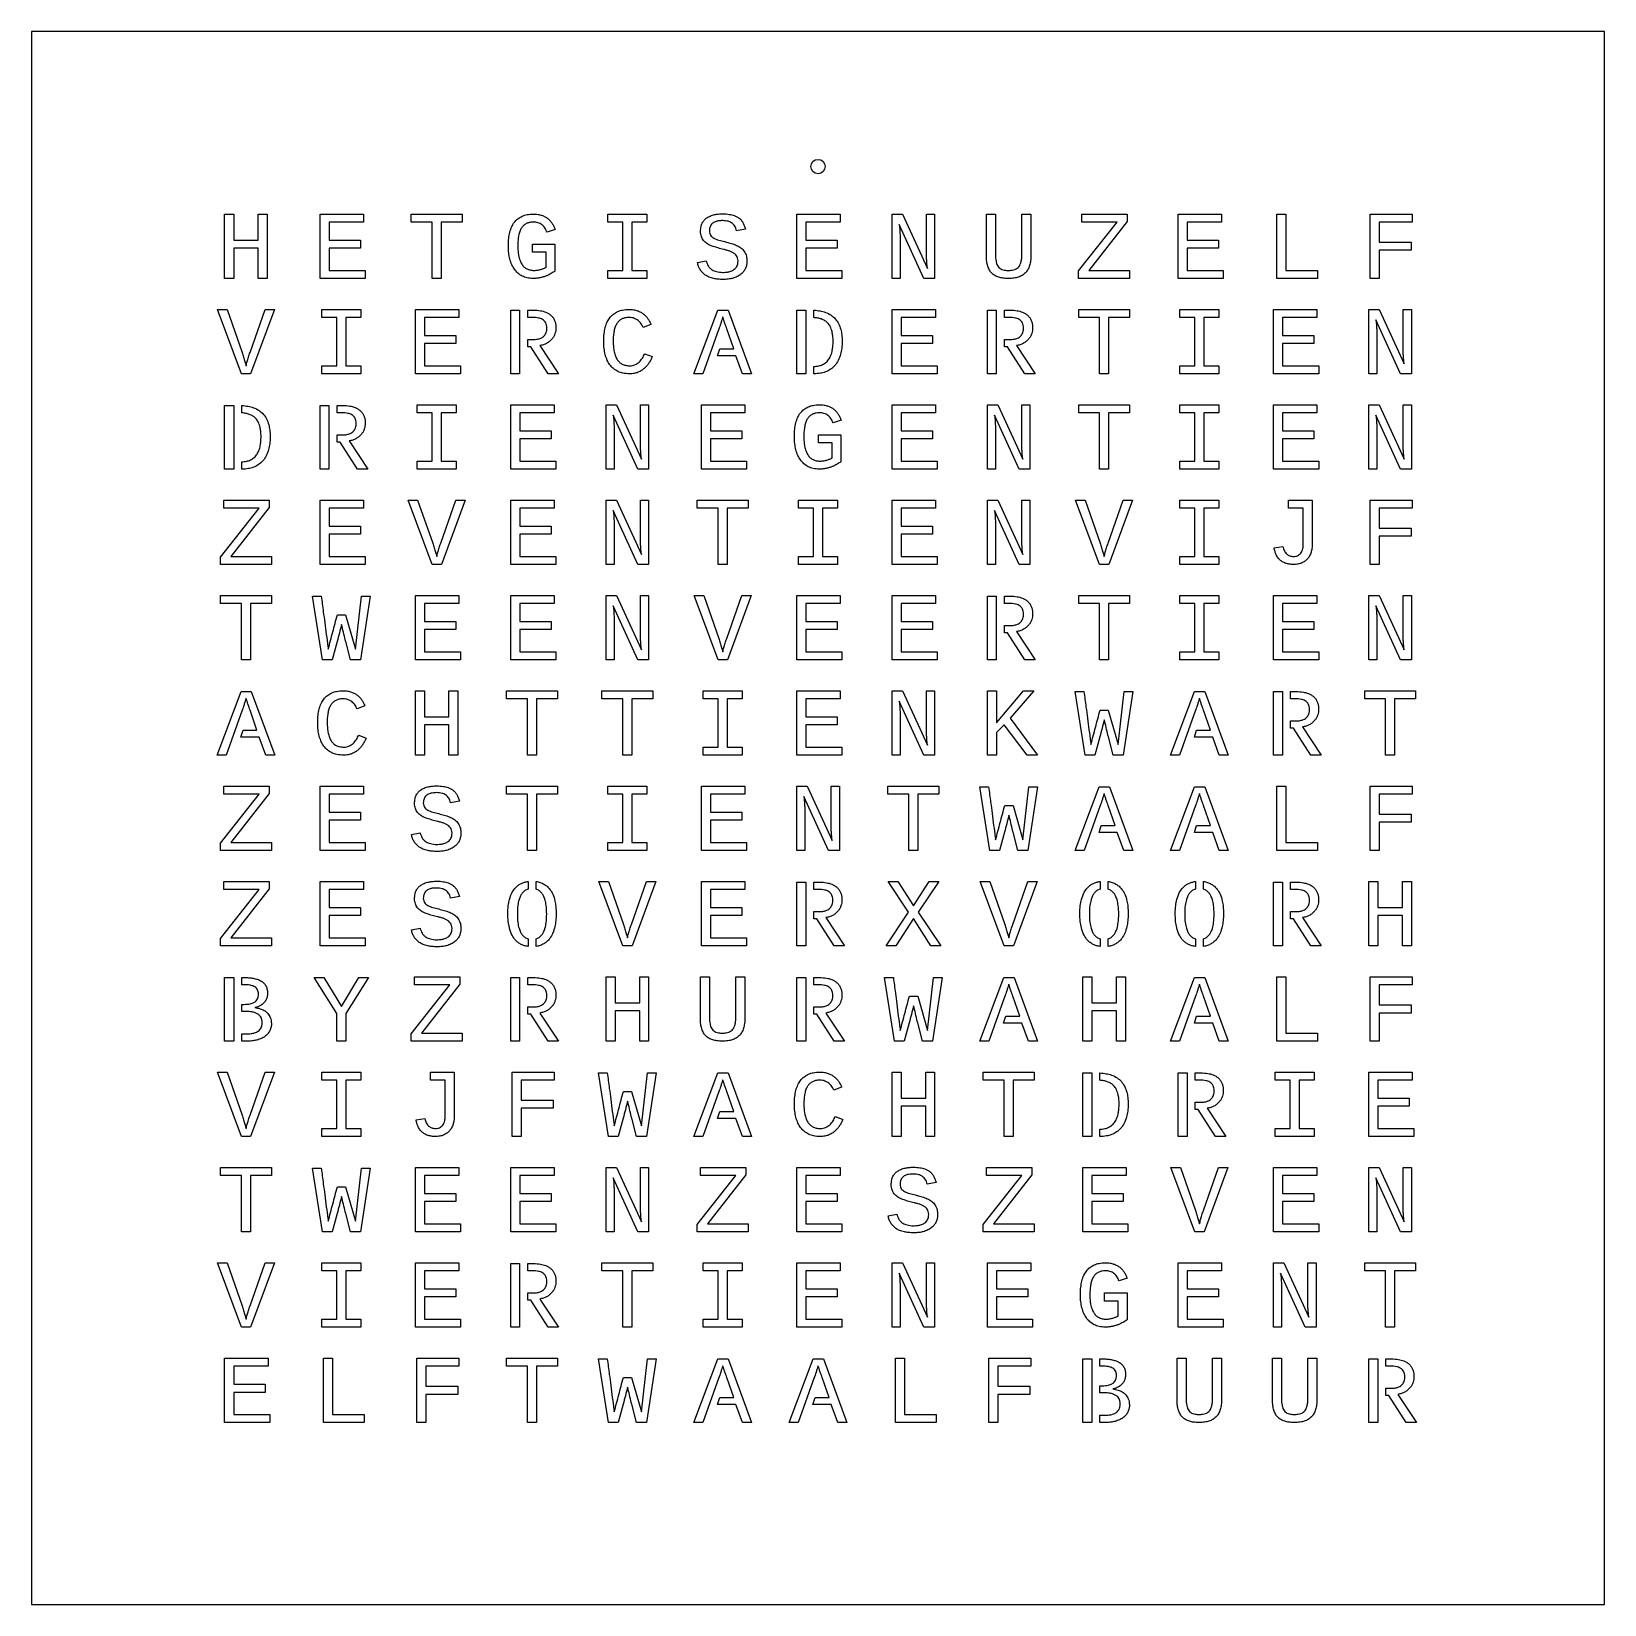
# Model space of a CAD drawing. Extents: x 0 to 550, y 0 to 550.
import ezdxf

# ---------------------------------------------------------------- set-up
doc = ezdxf.new("R2010")
doc.units = 0
doc.header["$MEASUREMENT"] = 0
for name, color, linetype in [('Circle', 7, 'Continuous'), ('Rectangle', 7, 'Continuous'), ('ShapeString', 7, 'Continuous'), ('ShapeString001', 7, 'Continuous'), ('ShapeString002', 7, 'Continuous'), ('ShapeString003', 7, 'Continuous'), ('ShapeString004', 7, 'Continuous'), ('ShapeString005', 7, 'Continuous'), ('ShapeString006', 7, 'Continuous'), ('ShapeString007', 7, 'Continuous'), ('ShapeString008', 7, 'Continuous'), ('ShapeString009', 7, 'Continuous'), ('ShapeString010', 7, 'Continuous'), ('ShapeString011', 7, 'Continuous'), ('ShapeString012', 7, 'Continuous'), ('ShapeString013', 7, 'Continuous'), ('ShapeString014', 7, 'Continuous'), ('ShapeString015', 7, 'Continuous'), ('ShapeString016', 7, 'Continuous'), ('ShapeString017', 7, 'Continuous'), ('ShapeString018', 7, 'Continuous'), ('ShapeString019', 7, 'Continuous'), ('ShapeString020', 7, 'Continuous'), ('ShapeString021', 7, 'Continuous'), ('ShapeString022', 7, 'Continuous'), ('ShapeString023', 7, 'Continuous'), ('ShapeString024', 7, 'Continuous'), ('ShapeString025', 7, 'Continuous'), ('ShapeString026', 7, 'Continuous'), ('ShapeString027', 7, 'Continuous'), ('ShapeString028', 7, 'Continuous'), ('ShapeString029', 7, 'Continuous'), ('ShapeString030', 7, 'Continuous'), ('ShapeString031', 7, 'Continuous'), ('ShapeString032', 7, 'Continuous'), ('ShapeString033', 7, 'Continuous'), ('ShapeString034', 7, 'Continuous'), ('ShapeString035', 7, 'Continuous'), ('ShapeString036', 7, 'Continuous'), ('ShapeString037', 7, 'Continuous'), ('ShapeString038', 7, 'Continuous'), ('ShapeString039', 7, 'Continuous'), ('ShapeString040', 7, 'Continuous'), ('ShapeString041', 7, 'Continuous'), ('ShapeString042', 7, 'Continuous'), ('ShapeString043', 7, 'Continuous'), ('ShapeString044', 7, 'Continuous'), ('ShapeString045', 7, 'Continuous'), ('ShapeString046', 7, 'Continuous'), ('ShapeString047', 7, 'Continuous'), ('ShapeString048', 7, 'Continuous'), ('ShapeString049', 7, 'Continuous'), ('ShapeString050', 7, 'Continuous'), ('ShapeString051', 7, 'Continuous'), ('ShapeString052', 7, 'Continuous'), ('ShapeString053', 7, 'Continuous'), ('ShapeString054', 7, 'Continuous'), ('ShapeString055', 7, 'Continuous'), ('ShapeString056', 7, 'Continuous'), ('ShapeString057', 7, 'Continuous'), ('ShapeString058', 7, 'Continuous'), ('ShapeString059', 7, 'Continuous'), ('ShapeString060', 7, 'Continuous'), ('ShapeString061', 7, 'Continuous'), ('ShapeString062', 7, 'Continuous'), ('ShapeString063', 7, 'Continuous'), ('ShapeString064', 7, 'Continuous'), ('ShapeString065', 7, 'Continuous'), ('ShapeString066', 7, 'Continuous'), ('ShapeString067', 7, 'Continuous'), ('ShapeString068', 7, 'Continuous'), ('ShapeString069', 7, 'Continuous'), ('ShapeString070', 7, 'Continuous'), ('ShapeString071', 7, 'Continuous'), ('ShapeString072', 7, 'Continuous'), ('ShapeString073', 7, 'Continuous'), ('ShapeString074', 7, 'Continuous'), ('ShapeString075', 7, 'Continuous'), ('ShapeString076', 7, 'Continuous'), ('ShapeString077', 7, 'Continuous'), ('ShapeString078', 7, 'Continuous'), ('ShapeString079', 7, 'Continuous'), ('ShapeString080', 7, 'Continuous'), ('ShapeString081', 7, 'Continuous'), ('ShapeString082', 7, 'Continuous'), ('ShapeString083', 7, 'Continuous'), ('ShapeString084', 7, 'Continuous'), ('ShapeString085', 7, 'Continuous'), ('ShapeString086', 7, 'Continuous'), ('ShapeString087', 7, 'Continuous'), ('ShapeString088', 7, 'Continuous'), ('ShapeString089', 7, 'Continuous'), ('ShapeString090', 7, 'Continuous'), ('ShapeString091', 7, 'Continuous'), ('ShapeString092', 7, 'Continuous'), ('ShapeString093', 7, 'Continuous'), ('ShapeString094', 7, 'Continuous'), ('ShapeString095', 7, 'Continuous'), ('ShapeString096', 7, 'Continuous'), ('ShapeString097', 7, 'Continuous'), ('ShapeString098', 7, 'Continuous'), ('ShapeString099', 7, 'Continuous'), ('ShapeString100', 7, 'Continuous'), ('ShapeString101', 7, 'Continuous'), ('ShapeString102', 7, 'Continuous'), ('ShapeString103', 7, 'Continuous'), ('ShapeString104', 7, 'Continuous'), ('ShapeString105', 7, 'Continuous'), ('ShapeString106', 7, 'Continuous'), ('ShapeString107', 7, 'Continuous'), ('ShapeString108', 7, 'Continuous'), ('ShapeString109', 7, 'Continuous'), ('ShapeString110', 7, 'Continuous'), ('ShapeString111', 7, 'Continuous'), ('ShapeString112', 7, 'Continuous'), ('ShapeString113', 7, 'Continuous'), ('ShapeString114', 7, 'Continuous'), ('ShapeString115', 7, 'Continuous'), ('ShapeString116', 7, 'Continuous'), ('ShapeString117', 7, 'Continuous'), ('ShapeString118', 7, 'Continuous'), ('ShapeString119', 7, 'Continuous'), ('ShapeString120', 7, 'Continuous'), ('ShapeString121', 7, 'Continuous'), ('ShapeString122', 7, 'Continuous'), ('ShapeString123', 7, 'Continuous'), ('ShapeString124', 7, 'Continuous'), ('ShapeString125', 7, 'Continuous'), ('ShapeString126', 7, 'Continuous'), ('ShapeString127', 7, 'Continuous'), ('ShapeString128', 7, 'Continuous'), ('ShapeString129', 7, 'Continuous'), ('ShapeString130', 7, 'Continuous'), ('ShapeString131', 7, 'Continuous'), ('ShapeString132', 7, 'Continuous'), ('ShapeString133', 7, 'Continuous'), ('ShapeString134', 7, 'Continuous'), ('ShapeString135', 7, 'Continuous'), ('ShapeString136', 7, 'Continuous'), ('ShapeString137', 7, 'Continuous'), ('ShapeString138', 7, 'Continuous'), ('ShapeString139', 7, 'Continuous'), ('ShapeString140', 7, 'Continuous'), ('ShapeString141', 7, 'Continuous'), ('ShapeString142', 7, 'Continuous'), ('ShapeString143', 7, 'Continuous'), ('ShapeString144', 7, 'Continuous'), ('ShapeString145', 7, 'Continuous'), ('ShapeString146', 7, 'Continuous'), ('ShapeString147', 7, 'Continuous'), ('ShapeString148', 7, 'Continuous'), ('ShapeString149', 7, 'Continuous'), ('ShapeString150', 7, 'Continuous'), ('ShapeString151', 7, 'Continuous'), ('ShapeString152', 7, 'Continuous'), ('ShapeString153', 7, 'Continuous'), ('ShapeString154', 7, 'Continuous'), ('ShapeString155', 7, 'Continuous'), ('ShapeString156', 7, 'Continuous'), ('ShapeString157', 7, 'Continuous'), ('ShapeString158', 7, 'Continuous'), ('ShapeString159', 7, 'Continuous'), ('ShapeString160', 7, 'Continuous'), ('ShapeString161', 7, 'Continuous'), ('ShapeString162', 7, 'Continuous'), ('ShapeString163', 7, 'Continuous'), ('ShapeString164', 7, 'Continuous'), ('ShapeString165', 7, 'Continuous'), ('ShapeString166', 7, 'Continuous'), ('ShapeString167', 7, 'Continuous'), ('ShapeString168', 7, 'Continuous')]:
    doc.layers.add(name, color=color, linetype=linetype)

msp = doc.modelspace()

# ---------------------------------------------------------------- linework, layer by layer
at = {"layer": 'Circle'}
msp.add_circle((275, 502.78), 2.5, dxfattribs=at)
at = {"layer": 'Rectangle', "flags": 128}
msp.add_lwpolyline([(0, 0), (550, 0), (550, 550), (0, 550), (0, 0)], dxfattribs=at)
at = {"layer": 'ShapeString', "flags": 128}
msp.add_lwpolyline([(70.71, 474.19), (70.71, 463.64), (67.55, 463.64), (67.55, 486.15), (70.71, 486.15), (70.71, 477.01), (79.31, 477.01), (79.31, 486.15), (82.46, 486.15), (82.46, 463.64), (79.31, 463.64), (79.31, 474.19), (70.71, 474.19)], dxfattribs=at)
at = {"layer": 'ShapeString001', "flags": 128}
msp.add_lwpolyline([(100.89, 486.15), (116.04, 486.15), (116.04, 483.34), (104.04, 483.34), (104.04, 477.01), (115.06, 477.01), (115.06, 474.19), (104.04, 474.19), (104.04, 466.46), (116.71, 466.46), (116.71, 463.64), (100.89, 463.64), (100.89, 486.15)], dxfattribs=at)
at = {"layer": 'ShapeString002', "flags": 128}
msp.add_lwpolyline([(143.24, 483.34), (143.24, 463.64), (140.11, 463.64), (140.11, 483.34), (132.8, 483.34), (132.8, 486.15), (150.54, 486.15), (150.54, 483.34), (143.24, 483.34)], dxfattribs=at)
at = {"layer": 'ShapeString003', "flags": 128}
msp.add_lwpolyline([(168.84, 483.27, -0.063725), (170.06, 484.51, -0.063029), (171.56, 485.42, -0.058602), (173.26, 485.95, -0.046575), (175.48, 486.15, -0.036846), (177.11, 486.03, -0.046349), (178.37, 485.72, -0.041822), (179.56, 485.21, -0.046827), (180.52, 484.57, -0.043393), (181.37, 483.78, -0.043788), (182.06, 482.86, -0.02807), (182.62, 481.84, -0.027275), (183.07, 480.73), (180.25, 479.82, 0.06002), (179.45, 481.37, 0.073262), (178.48, 482.42, 0.051723), (177.84, 482.83, 0.048325), (177.07, 483.13, 0.03775), (176.36, 483.28, 0.032275), (175.5, 483.34, 0.052565), (174.05, 483.19, 0.066729), (172.97, 482.8, 0.069783), (172.05, 482.14, 0.065486), (171.29, 481.21, 0.051171), (170.76, 480.11, 0.039764), (170.34, 478.59, 0.025483), (170.14, 477.02, 0.019855), (170.06, 475, 0.020376), (170.13, 473.17, 0.025393), (170.33, 471.71, 0.042028), (170.82, 469.91, 0.054841), (171.46, 468.63, 0.064874), (172.29, 467.64, 0.070524), (173.27, 466.97, 0.062603), (174.34, 466.6, 0.052433), (175.69, 466.46, 0.022347), (176.47, 466.49, 0.025458), (177.16, 466.59, 0.013429), (177.84, 466.74, 0.016135), (178.39, 466.9, 0.014495), (178.95, 467.09, 0.01953), (179.35, 467.26, 0.011335), (179.75, 467.46, 0.019567), (179.97, 467.6), (179.97, 472.79), (175.14, 472.79), (175.14, 475.6), (183.04, 475.6), (183.04, 466.17, -0.008929), (182.44, 465.79, -0.007054), (181.67, 465.32, -0.018908), (180.87, 464.91, -0.016497), (179.93, 464.51, -0.020333), (178.96, 464.18, -0.017975), (177.84, 463.88, -0.027722), (176.7, 463.71, -0.024943), (175.42, 463.64, -0.054232), (173.27, 463.88, -0.065221), (171.58, 464.49, -0.058351), (170.09, 465.51, -0.0579), (168.87, 466.85, -0.049443), (167.97, 468.43, -0.042492), (167.28, 470.44, -0.033435), (166.89, 472.53, -0.028821), (166.75, 475, -0.026361), (166.89, 477.68, -0.033371), (167.26, 479.78, -0.045727), (167.95, 481.78, -0.055888), (168.84, 483.27)], format="xyb", dxfattribs=at)
at = {"layer": 'ShapeString004', "flags": 128}
msp.add_lwpolyline([(201.55, 486.15), (215.12, 486.15), (215.12, 483.34), (209.91, 483.34), (209.91, 466.46), (215.12, 466.46), (215.12, 463.64), (201.55, 463.64), (201.55, 466.46), (206.76, 466.46), (206.76, 483.34), (201.55, 483.34), (201.55, 486.15)], dxfattribs=at)
at = {"layer": 'ShapeString005', "flags": 128}
msp.add_lwpolyline([(242.4, 476.52, -0.002952), (243.42, 476.25, -0.003246), (244.34, 476, -0.015457), (245.26, 475.72, -0.016129), (246.11, 475.39, -0.023944), (246.95, 475.01, -0.02551), (247.7, 474.58, -0.042603), (248.38, 474.06, -0.042628), (248.97, 473.44, -0.047418), (249.45, 472.73, -0.042652), (249.83, 471.85, -0.049184), (250.05, 470.94, -0.035854), (250.15, 469.64, -0.051346), (250.02, 468.37, -0.051361), (249.63, 467.16, -0.062202), (249, 466.08, -0.058509), (248.07, 465.13, -0.058916), (246.78, 464.3, -0.050552), (245.1, 463.68, -0.034401), (243.63, 463.41, -0.028144), (241.8, 463.31, -0.023106), (240.01, 463.39, -0.028585), (238.58, 463.61, -0.045252), (236.86, 464.14, -0.056557), (235.59, 464.83, -0.050795), (234.59, 465.7, -0.051502), (233.8, 466.75, -0.045413), (233.25, 467.87, -0.040093), (232.86, 469.21), (235.9, 469.83, 0.040071), (236.21, 468.83, 0.046579), (236.61, 468.03, 0.055529), (237.22, 467.28, 0.055685), (237.97, 466.67, 0.082081), (239.47, 466.04, 0.059161), (241.69, 465.77, 0.03572), (243.32, 465.89, 0.04852), (244.49, 466.18, 0.038219), (245.18, 466.48, 0.043895), (245.73, 466.84, 0.051802), (246.25, 467.33, 0.052241), (246.64, 467.92, 0.070384), (246.92, 468.68, 0.053186), (247.04, 469.75, 0.071918), (246.88, 470.8, 0.088257), (246.5, 471.58, 0.05884), (245.89, 472.22, 0.053397), (245.08, 472.76, 0.031477), (244.19, 473.17, 0.027266), (243.11, 473.51, 0.00171), (242.02, 473.79, 0.00191), (241.05, 474.04, -0.002624), (240.08, 474.3, -0.002977), (239.23, 474.54, -0.01315), (238.4, 474.8, -0.013547), (237.62, 475.1, -0.02304), (236.86, 475.45, -0.023934), (236.18, 475.85, -0.037848), (235.55, 476.34, -0.038865), (235.01, 476.9, -0.088454), (234.23, 478.32, -0.082002), (233.94, 480.04, -0.049421), (234.12, 481.83, -0.07155), (234.54, 483.01, -0.060718), (235.25, 484.04, -0.062059), (236.17, 484.85, -0.053002), (237.32, 485.47, -0.044244), (238.82, 485.95, -0.02972), (240.11, 486.15, -0.024461), (241.69, 486.23, -0.036312), (243.99, 486.06, -0.048837), (245.65, 485.65, -0.037608), (246.63, 485.22, -0.042733), (247.42, 484.71, -0.049583), (248.14, 484.01, -0.049839), (248.72, 483.2, -0.03681), (249.2, 482.18, -0.030732), (249.61, 480.89), (246.51, 480.35, 0.037876), (246.26, 481.2, 0.044274), (245.93, 481.88, 0.054284), (245.42, 482.54, 0.055578), (244.81, 483.06, 0.085547), (243.55, 483.62, 0.062356), (241.67, 483.86, 0.036961), (240.14, 483.74, 0.052233), (239.09, 483.47, 0.044062), (238.46, 483.17, 0.051669), (237.97, 482.81, 0.060674), (237.55, 482.32, 0.059282), (237.25, 481.73, 0.049847), (237.08, 481.07, 0.039569), (237.01, 480.22, 0.070469), (237.13, 479.4, 0.079829), (237.44, 478.73, 0.060075), (237.94, 478.19, 0.053182), (238.63, 477.71, 0.030188), (239.4, 477.36, 0.025206), (240.37, 477.05, 0.00064), (241.38, 476.79, 0.000628), (242.4, 476.52)], format="xyb", dxfattribs=at)
at = {"layer": 'ShapeString006', "flags": 128}
msp.add_lwpolyline([(270.71, 483.34), (270.71, 477.01), (281.72, 477.01), (281.72, 474.19), (270.71, 474.19), (270.71, 466.46), (283.38, 466.46), (283.38, 463.64), (267.55, 463.64), (267.55, 486.15), (282.71, 486.15), (282.71, 483.34), (270.71, 483.34)], dxfattribs=at)
at = {"layer": 'ShapeString007', "flags": 128}
msp.add_lwpolyline([(312.95, 486.15), (315.79, 486.15), (315.79, 463.64), (312, 463.64), (303.43, 482.54, -0.000685), (303.49, 481.82, -0.000646), (303.56, 481.06, -0.005635), (303.61, 480.43, -0.004826), (303.65, 479.68, -0.006968), (303.68, 478.94, -0.00794), (303.69, 478.29), (303.69, 463.64), (300.89, 463.64), (300.89, 486.15), (304.55, 486.15), (313.25, 467.13, -0.003818), (313.18, 467.8, -0.003341), (313.11, 468.57, -0.006562), (313.05, 469.22, -0.005258), (313, 470.03, -0.006782), (312.97, 470.85, -0.006538), (312.95, 471.71), (312.95, 486.15)], format="xyb", dxfattribs=at)
at = {"layer": 'ShapeString008', "flags": 128}
msp.add_lwpolyline([(349.44, 486.15), (349.44, 472.03, -0.031235), (349.3, 469.8, -0.042399), (348.96, 468.18, -0.055798), (348.33, 466.68, -0.065839), (347.5, 465.58, -0.066289), (346.42, 464.72, -0.059546), (345.02, 464.1, -0.042631), (343.52, 463.77, -0.032859), (341.53, 463.64, -0.031834), (339.63, 463.76, -0.040586), (338.18, 464.07, -0.05778), (336.84, 464.66, -0.064047), (335.79, 465.47, -0.063999), (335, 466.52, -0.053437), (334.36, 467.97, -0.043278), (334.03, 469.53, -0.031304), (333.89, 471.73), (333.89, 486.15), (337.05, 486.15), (337.05, 472.35, 0.019366), (337.11, 470.78, 0.026684), (337.25, 469.65, 0.045415), (337.56, 468.57, 0.05992), (337.96, 467.82, 0.07644), (338.55, 467.21, 0.071989), (339.33, 466.77, 0.051884), (340.22, 466.55, 0.036226), (341.52, 466.46, 0.034827), (342.87, 466.55, 0.049262), (343.79, 466.77, 0.06785), (344.64, 467.21, 0.073377), (345.28, 467.82, 0.065528), (345.73, 468.59, 0.050311), (346.07, 469.71, 0.029504), (346.24, 470.89, 0.021203), (346.31, 472.56), (346.31, 486.15), (349.44, 486.15)], format="xyb", dxfattribs=at)
at = {"layer": 'ShapeString009', "flags": 128}
msp.add_lwpolyline([(383.15, 486.15), (383.15, 483.61), (369.66, 466.46), (383.93, 466.46), (383.93, 463.64), (366.09, 463.64), (366.09, 466.25), (379.58, 483.33), (367.29, 483.34), (367.29, 486.15), (383.15, 486.15)], dxfattribs=at)
at = {"layer": 'ShapeString010', "flags": 128}
msp.add_lwpolyline([(415.06, 477.01), (415.06, 474.19), (404.04, 474.19), (404.04, 466.46), (416.71, 466.46), (416.71, 463.64), (400.89, 463.64), (400.89, 486.15), (416.04, 486.15), (416.04, 483.34), (404.04, 483.34), (404.04, 477.01), (415.06, 477.01)], dxfattribs=at)
at = {"layer": 'ShapeString011', "flags": 128}
msp.add_lwpolyline([(438.61, 466.46), (449.69, 466.46), (449.69, 463.64), (435.46, 463.64), (435.46, 486.15), (438.61, 486.15), (438.61, 466.46)], dxfattribs=at)
at = {"layer": 'ShapeString012', "flags": 128}
msp.add_lwpolyline([(471.24, 483.34), (471.24, 476.3), (482.38, 476.3), (482.38, 473.49), (471.24, 473.49), (471.24, 463.64), (468.08, 463.64), (468.08, 486.15), (482.78, 486.15), (482.78, 483.34), (471.24, 483.34)], dxfattribs=at)
at = {"layer": 'ShapeString013', "flags": 128}
msp.add_lwpolyline([(76.64, 430.31), (73.38, 430.31), (65.05, 452.82), (68.37, 452.82), (73.64, 437.74, -0.006561), (73.9, 436.99, -0.006121), (74.15, 436.18, -0.001757), (74.39, 435.36, -0.002038), (74.59, 434.66, -0.002307), (74.82, 433.86, -0.002384), (75.03, 433.08, -0.002787), (75.23, 433.82, -0.002581), (75.46, 434.63, -0.001494), (75.66, 435.32, -0.001269), (75.9, 436.13, -0.003514), (76.15, 436.96, -0.003683), (76.41, 437.74), (81.66, 452.82), (84.96, 452.82), (76.64, 430.31)], format="xyb", dxfattribs=at)
at = {"layer": 'ShapeString014', "flags": 128}
msp.add_lwpolyline([(109.91, 433.12), (115.12, 433.12), (115.12, 430.31), (101.55, 430.31), (101.55, 433.12), (106.76, 433.12), (106.76, 450), (101.55, 450), (101.55, 452.82), (115.12, 452.82), (115.12, 450), (109.91, 450), (109.91, 433.12)], dxfattribs=at)
at = {"layer": 'ShapeString015', "flags": 128}
msp.add_lwpolyline([(137.38, 440.86), (137.38, 433.12), (150.05, 433.12), (150.05, 430.31), (134.22, 430.31), (134.22, 452.82), (149.38, 452.82), (149.38, 450), (137.38, 450), (137.38, 443.67), (148.39, 443.67), (148.39, 440.86), (137.38, 440.86)], dxfattribs=at)
at = {"layer": 'ShapeString016', "flags": 128}
msp.add_lwpolyline([(170.69, 452.56), (170.69, 430.31), (167.55, 430.31), (167.55, 452.56), (170.69, 452.56)], dxfattribs=at)
msp.add_lwpolyline([(182.89, 448.97, -0.050545), (183.25, 447.81, -0.050551), (183.37, 446.61, -0.036551), (183.28, 445.39, -0.042367), (183.04, 444.37, -0.048434), (182.63, 443.4, -0.046885), (182.03, 442.51, -0.051681), (181.15, 441.63, -0.050767), (180.09, 440.93, -0.042549), (179.01, 440.47, -0.037011), (177.7, 440.16), (184.29, 430.31), (180.67, 430.31), (174.63, 439.79), (173.52, 439.79), (173.52, 442.28), (175.32, 442.28, 0.044113), (176.96, 442.42, 0.061396), (178.09, 442.77, 0.047574), (178.73, 443.14, 0.052496), (179.24, 443.58, 0.053941), (179.64, 444.12, 0.050045), (179.95, 444.79, 0.041747), (180.14, 445.54, 0.039939), (180.21, 446.36, 0.052603), (180.1, 447.32, 0.064598), (179.84, 448.07, 0.076008), (179.35, 448.76, 0.070169), (178.62, 449.32, 0.079231), (177.33, 449.81, 0.050697), (175.19, 450.03), (173.52, 450.03), (173.52, 452.56), (175.5, 452.56, -0.039451), (178.02, 452.36, -0.054414), (179.79, 451.87, -0.043009), (180.82, 451.36, -0.048743), (181.64, 450.74, -0.054186), (182.35, 449.94, -0.052419), (182.89, 448.97)], format="xyb", dxfattribs=at)
at = {"layer": 'ShapeString017', "flags": 128}
msp.add_lwpolyline([(214.43, 437.34), (217.04, 436.3, -0.023014), (216.53, 435.19, -0.022242), (215.9, 434.1, -0.03593), (215.16, 433.09, -0.035394), (214.27, 432.19, -0.04403), (213.26, 431.44, -0.040821), (212.04, 430.82, -0.052998), (210.74, 430.45, -0.043217), (209.09, 430.31, -0.049904), (206.81, 430.54, -0.062198), (205.06, 431.12, -0.058276), (203.52, 432.12, -0.058738), (202.26, 433.43, -0.051908), (201.33, 435.01, -0.044707), (200.61, 437.01, -0.033661), (200.23, 439.12, -0.02828), (200.08, 441.66, -0.027631), (200.23, 444.33, -0.034625), (200.61, 446.42, -0.046116), (201.32, 448.42, -0.055785), (202.23, 449.93, -0.062906), (203.46, 451.17, -0.06188), (204.98, 452.08, -0.05773), (206.69, 452.61, -0.046144), (208.92, 452.82, -0.037273), (210.57, 452.7, -0.047027), (211.84, 452.38, -0.041062), (213.05, 451.86, -0.046445), (214.01, 451.21, -0.037693), (214.86, 450.42, -0.038485), (215.56, 449.52, -0.026906), (216.14, 448.54, -0.027587), (216.6, 447.52), (213.84, 446.49, 0.029519), (213.54, 447.13, 0.027157), (213.15, 447.79, 0.038438), (212.68, 448.38, 0.038143), (212.12, 448.91, 0.044701), (211.49, 449.34, 0.040369), (210.72, 449.7, 0.049018), (209.91, 449.92, 0.042443), (208.93, 450, 0.052693), (207.51, 449.85, 0.065247), (206.41, 449.47, 0.068674), (205.48, 448.82, 0.06386), (204.69, 447.88, 0.051304), (204.14, 446.78, 0.040142), (203.7, 445.27, 0.027738), (203.48, 443.71, 0.021311), (203.39, 441.66, 0.022619), (203.49, 439.63, 0.028428), (203.72, 438.02, 0.03981), (204.17, 436.49, 0.049672), (204.75, 435.34, 0.063894), (205.55, 434.37, 0.068457), (206.51, 433.68, 0.0659), (207.64, 433.28, 0.052987), (209.12, 433.12, 0.046443), (210.13, 433.22, 0.053124), (210.99, 433.47, 0.039378), (211.78, 433.9, 0.041114), (212.47, 434.42, 0.034371), (213.07, 435.05, 0.033754), (213.59, 435.77, 0.0197), (214.04, 436.55, 0.019987), (214.43, 437.34)], format="xyb", dxfattribs=at)
at = {"layer": 'ShapeString018', "flags": 128}
msp.add_lwpolyline([(239.91, 436.61), (240.72, 439.07), (245.52, 439.07), (243.11, 446.04, -0.001217), (242.8, 446.93, -0.00283), (242.66, 447.31, -0.003753), (242.44, 447.95, -0.004226), (242.24, 448.52, 0.00036), (242.06, 449.1, 0.000476), (241.91, 449.54, 0.000533), (241.77, 449.98, 0.001179), (241.71, 450.18, 0.006301), (241.64, 449.98, 0.002804), (241.51, 449.53, -0.003072), (241.37, 449.09, -0.002307), (241.19, 448.51, -0.001507), (241, 447.94, -0.001325), (240.78, 447.29, -0.000675), (240.47, 446.33, -0.002174), (240.37, 446.04), (234.78, 430.31), (231.55, 430.31), (239.96, 452.56), (243.54, 452.56), (251.79, 430.31), (248.6, 430.31), (246.32, 436.61), (239.91, 436.61)], format="xyb", dxfattribs=at)
at = {"layer": 'ShapeString019', "flags": 128}
msp.add_lwpolyline([(270.72, 430.31), (267.55, 430.31), (267.55, 452.56), (270.72, 452.56), (270.72, 430.31)], dxfattribs=at)
msp.add_lwpolyline([(278.4, 448.05, 0.062571), (277.43, 448.85, 0.055382), (276.15, 449.47, 0.038554), (274.99, 449.78, 0.03147), (273.52, 449.96), (273.52, 452.53, -0.0346), (275.81, 452.28, -0.042575), (277.62, 451.79, -0.060041), (279.57, 450.8, -0.06596), (281.06, 449.49, -0.061567), (282.15, 447.89, -0.053021), (282.95, 445.8, -0.035876), (283.3, 443.95, -0.029186), (283.44, 441.65, -0.029647), (283.29, 439.18, -0.036265), (282.9, 437.19, -0.052699), (282.04, 434.94, -0.060548), (280.86, 433.21, -0.062245), (279.38, 431.89, -0.061338), (277.59, 430.96, -0.048833), (275.83, 430.49, -0.040806), (273.65, 430.31), (273.52, 430.31), (273.52, 432.88, 0.04753), (275.25, 433.07, 0.05845), (276.58, 433.52, 0.072562), (277.87, 434.37, 0.070135), (278.9, 435.58, 0.051454), (279.52, 436.84, 0.041232), (280, 438.52, 0.026479), (280.2, 439.92, 0.021611), (280.27, 441.65, 0.025885), (280.17, 443.57, 0.033272), (279.92, 445.04, 0.057544), (279.26, 446.83, 0.074049), (278.4, 448.05)], format="xyb", dxfattribs=at)
at = {"layer": 'ShapeString020', "flags": 128}
msp.add_lwpolyline([(304.04, 443.67), (315.06, 443.67), (315.06, 440.86), (304.04, 440.86), (304.04, 433.12), (316.71, 433.12), (316.71, 430.31), (300.89, 430.31), (300.89, 452.82), (316.04, 452.82), (316.04, 450), (304.04, 450), (304.04, 443.67)], dxfattribs=at)
at = {"layer": 'ShapeString021', "flags": 128}
msp.add_lwpolyline([(334.22, 452.56), (337.35, 452.56), (337.35, 430.31), (334.22, 430.31), (334.22, 452.56)], dxfattribs=at)
msp.add_lwpolyline([(346.87, 446.36, 0.052586), (346.77, 447.32, 0.064579), (346.5, 448.07, 0.076001), (346.01, 448.76, 0.070174), (345.29, 449.32, 0.079254), (344, 449.81, 0.050712), (341.86, 450.03), (340.19, 450.03), (340.19, 452.56), (342.17, 452.56, -0.03946), (344.69, 452.36, -0.05442), (346.45, 451.87, -0.043002), (347.49, 451.36, -0.048729), (348.31, 450.74, -0.054159), (349.01, 449.94, -0.052392), (349.55, 448.97, -0.050545), (349.91, 447.81, -0.050551), (350.04, 446.61, -0.036551), (349.95, 445.39, -0.042367), (349.71, 444.37, -0.048209), (349.3, 443.4, -0.046707), (348.7, 442.51, -0.051703), (347.82, 441.63, -0.050778), (346.76, 440.93, -0.042542), (345.67, 440.47, -0.036999), (344.37, 440.16), (350.96, 430.31), (347.33, 430.31), (341.3, 439.79), (340.19, 439.79), (340.19, 442.28), (341.99, 442.28, 0.044113), (343.63, 442.42, 0.061403), (344.76, 442.77, 0.047591), (345.4, 443.14, 0.052519), (345.9, 443.58, 0.053965), (346.31, 444.12, 0.050063), (346.62, 444.79, 0.041747), (346.81, 445.54, 0.039939), (346.87, 446.36)], format="xyb", dxfattribs=at)
at = {"layer": 'ShapeString022', "flags": 128}
msp.add_lwpolyline([(373.44, 450), (366.14, 450), (366.14, 452.82), (383.88, 452.82), (383.88, 450), (376.58, 450), (376.58, 430.31), (373.44, 430.31), (373.44, 450)], dxfattribs=at)
at = {"layer": 'ShapeString023', "flags": 128}
msp.add_lwpolyline([(415.12, 433.12), (415.12, 430.31), (401.55, 430.31), (401.55, 433.12), (406.76, 433.12), (406.76, 450), (401.55, 450), (401.55, 452.82), (415.12, 452.82), (415.12, 450), (409.91, 450), (409.91, 433.12), (415.12, 433.12)], dxfattribs=at)
at = {"layer": 'ShapeString024', "flags": 128}
msp.add_lwpolyline([(450.05, 433.12), (450.05, 430.31), (434.22, 430.31), (434.22, 452.82), (449.38, 452.82), (449.38, 450), (437.38, 450), (437.38, 443.67), (448.39, 443.67), (448.39, 440.86), (437.38, 440.86), (437.38, 433.12), (450.05, 433.12)], dxfattribs=at)
at = {"layer": 'ShapeString025', "flags": 128}
msp.add_lwpolyline([(470.09, 449.2, -0.0007), (470.16, 448.49, -0.000659), (470.22, 447.73, -0.005669), (470.27, 447.09, -0.004841), (470.31, 446.35, -0.006988), (470.35, 445.61, -0.00794), (470.36, 444.96), (470.36, 430.31), (467.55, 430.31), (467.55, 452.82), (471.21, 452.82), (479.92, 433.79, -0.003818), (479.85, 434.46, -0.003341), (479.78, 435.23, -0.006601), (479.72, 435.88, -0.005274), (479.67, 436.7, -0.006799), (479.63, 437.52, -0.006538), (479.62, 438.38), (479.62, 452.82), (482.46, 452.82), (482.46, 430.31), (478.67, 430.31), (470.09, 449.2)], format="xyb", dxfattribs=at)
at = {"layer": 'ShapeString026', "flags": 128}
msp.add_lwpolyline([(70.72, 396.98), (67.55, 396.98), (67.55, 419.22), (70.72, 419.22), (70.72, 396.98)], dxfattribs=at)
msp.add_lwpolyline([(80.86, 399.88, -0.06225), (79.38, 398.56, -0.06133), (77.59, 397.62, -0.048813), (75.83, 397.15, -0.040787), (73.65, 396.98), (73.52, 396.98), (73.52, 399.55, 0.047532), (75.25, 399.74, 0.058455), (76.58, 400.18, 0.072575), (77.87, 401.03, 0.070147), (78.9, 402.25, 0.051459), (79.53, 403.5, 0.041234), (80, 405.18, 0.026479), (80.2, 406.59, 0.02161), (80.27, 408.32, 0.025895), (80.17, 410.23, 0.033283), (79.92, 411.7, 0.057557), (79.26, 413.5, 0.074055), (78.4, 414.72, 0.062562), (77.43, 415.51, 0.055348), (76.15, 416.13, 0.038511), (74.99, 416.45, 0.031432), (73.52, 416.63), (73.52, 419.2, -0.034593), (75.81, 418.95, -0.042566), (77.62, 418.46, -0.060028), (79.57, 417.47, -0.065948), (81.06, 416.16, -0.061566), (82.15, 414.56, -0.053025), (82.95, 412.46, -0.035882), (83.3, 410.62, -0.029192), (83.44, 408.32, -0.029647), (83.29, 405.84, -0.036262), (82.9, 403.85, -0.052683), (82.04, 401.61, -0.060524), (80.86, 399.88)], format="xyb", dxfattribs=at)
at = {"layer": 'ShapeString027', "flags": 128}
msp.add_lwpolyline([(104.02, 396.98), (100.89, 396.98), (100.89, 419.22), (104.02, 419.22), (104.02, 396.98)], dxfattribs=at)
msp.add_lwpolyline([(115.36, 409.18, -0.051759), (114.48, 408.29, -0.050846), (113.42, 407.59, -0.042602), (112.34, 407.14, -0.037047), (111.03, 406.82), (117.63, 396.98), (114, 396.98), (107.97, 406.46), (106.86, 406.46), (106.86, 408.94), (108.66, 408.94, 0.04409), (110.29, 409.09, 0.061373), (111.42, 409.44, 0.047579), (112.07, 409.8, 0.052515), (112.57, 410.24, 0.053981), (112.98, 410.79, 0.050085), (113.28, 411.45, 0.04167), (113.47, 412.21, 0.039914), (113.54, 413.02, 0.052586), (113.44, 413.99, 0.064579), (113.17, 414.74, 0.076001), (112.68, 415.43, 0.070174), (111.96, 415.99, 0.079254), (110.66, 416.48, 0.050712), (108.53, 416.69), (106.86, 416.69), (106.86, 419.22), (108.83, 419.22, -0.03946), (111.35, 419.02, -0.05442), (113.12, 418.54, -0.043002), (114.16, 418.02, -0.048729), (114.98, 417.41, -0.054159), (115.68, 416.61, -0.052392), (116.22, 415.64, -0.05046), (116.58, 414.48, -0.050449), (116.7, 413.28, -0.036442), (116.61, 412.06, -0.042252), (116.37, 411.03, -0.048384), (115.96, 410.07, -0.046926), (115.36, 409.18)], format="xyb", dxfattribs=at)
at = {"layer": 'ShapeString028', "flags": 128}
msp.add_lwpolyline([(134.88, 419.49), (148.45, 419.49), (148.45, 416.67), (143.24, 416.67), (143.24, 399.79), (148.45, 399.79), (148.45, 396.98), (134.88, 396.98), (134.88, 399.79), (140.09, 399.79), (140.09, 416.67), (134.88, 416.67), (134.88, 419.49)], dxfattribs=at)
at = {"layer": 'ShapeString029', "flags": 128}
msp.add_lwpolyline([(183.38, 399.79), (183.38, 396.98), (167.55, 396.98), (167.55, 419.49), (182.71, 419.49), (182.71, 416.67), (170.71, 416.67), (170.71, 410.34), (181.72, 410.34), (181.72, 407.53), (170.71, 407.53), (170.71, 399.79), (183.38, 399.79)], dxfattribs=at)
at = {"layer": 'ShapeString030', "flags": 128}
msp.add_lwpolyline([(200.89, 396.98), (200.89, 419.49), (204.55, 419.49), (213.25, 400.46, -0.003861), (213.18, 401.13, -0.003369), (213.11, 401.9, -0.006601), (213.05, 402.55, -0.005274), (213, 403.36, -0.006795), (212.97, 404.19, -0.006542), (212.96, 405.04), (212.96, 419.49), (215.79, 419.49), (215.79, 396.98), (212, 396.98), (203.43, 415.87, -0.000668), (203.49, 415.15, -0.000631), (203.56, 414.4, -0.005635), (203.61, 413.76, -0.004826), (203.65, 413.01, -0.006988), (203.68, 412.28, -0.00794), (203.69, 411.63), (203.69, 396.98), (200.89, 396.98)], format="xyb", dxfattribs=at)
at = {"layer": 'ShapeString031', "flags": 128}
msp.add_lwpolyline([(250.05, 399.79), (250.05, 396.98), (234.22, 396.98), (234.22, 419.49), (249.38, 419.49), (249.38, 416.67), (237.38, 416.67), (237.38, 410.34), (248.39, 410.34), (248.39, 407.53), (237.38, 407.53), (237.38, 399.79), (250.05, 399.79)], dxfattribs=at)
at = {"layer": 'ShapeString032', "flags": 128}
msp.add_lwpolyline([(266.75, 408.33, -0.026367), (266.89, 411.02, -0.033393), (267.26, 413.11, -0.045727), (267.95, 415.11, -0.055888), (268.84, 416.61, -0.063725), (270.06, 417.85, -0.063029), (271.56, 418.75, -0.058602), (273.26, 419.28, -0.046575), (275.48, 419.49, -0.036846), (277.11, 419.37, -0.046349), (278.37, 419.06, -0.042003), (279.56, 418.54, -0.046993), (280.52, 417.9, -0.043561), (281.37, 417.11, -0.043901), (282.06, 416.19, -0.02807), (282.62, 415.17, -0.027275), (283.07, 414.07), (280.25, 413.15, 0.060024), (279.45, 414.7, 0.073308), (278.48, 415.75, 0.051705), (277.84, 416.17, 0.048291), (277.07, 416.47, 0.037708), (276.36, 416.62, 0.032236), (275.5, 416.67, 0.05247), (274.05, 416.52, 0.066635), (272.97, 416.13, 0.069592), (272.05, 415.48, 0.06538), (271.29, 414.54, 0.051171), (270.76, 413.44, 0.039764), (270.35, 411.92, 0.025455), (270.14, 410.36, 0.019855), (270.06, 408.33, 0.020369), (270.13, 406.5, 0.025389), (270.33, 405.05, 0.042046), (270.82, 403.25, 0.054887), (271.45, 401.97, 0.064862), (272.29, 400.98, 0.070529), (273.27, 400.3, 0.062633), (274.34, 399.93, 0.052462), (275.69, 399.79, 0.022347), (276.47, 399.82, 0.025458), (277.16, 399.92, 0.013429), (277.84, 400.07, 0.016135), (278.39, 400.23, 0.014724), (278.95, 400.42, 0.019819), (279.35, 400.59, 0.011027), (279.75, 400.8, 0.019074), (279.97, 400.93), (279.97, 406.12), (275.14, 406.12), (275.14, 408.93), (283.04, 408.93), (283.04, 399.5, -0.009089), (282.44, 399.12, -0.007185), (281.67, 398.66, -0.018665), (280.87, 398.25, -0.01627), (279.93, 397.84, -0.020333), (278.96, 397.51, -0.017975), (277.84, 397.22, -0.027613), (276.7, 397.04, -0.02484), (275.42, 396.98, -0.054169), (273.27, 397.21, -0.065162), (271.58, 397.82, -0.058351), (270.09, 398.84, -0.0579), (268.87, 400.19, -0.049443), (267.97, 401.77, -0.042492), (267.28, 403.77, -0.033412), (266.89, 405.86, -0.028814), (266.75, 408.33)], format="xyb", dxfattribs=at)
at = {"layer": 'ShapeString033', "flags": 128}
msp.add_lwpolyline([(304.04, 407.53), (304.04, 399.79), (316.71, 399.79), (316.71, 396.98), (300.89, 396.98), (300.89, 419.49), (316.04, 419.49), (316.04, 416.67), (304.04, 416.67), (304.04, 410.34), (315.06, 410.34), (315.06, 407.53), (304.04, 407.53)], dxfattribs=at)
at = {"layer": 'ShapeString034', "flags": 128}
msp.add_lwpolyline([(349.12, 396.98), (345.33, 396.98), (336.76, 415.87, -0.000668), (336.82, 415.15, -0.000631), (336.89, 414.4, -0.005635), (336.94, 413.76, -0.004826), (336.98, 413.01, -0.006988), (337.01, 412.28, -0.00794), (337.02, 411.63), (337.02, 396.98), (334.22, 396.98), (334.22, 419.49), (337.88, 419.49), (346.58, 400.46, -0.004033), (346.51, 401.13, -0.003519), (346.44, 401.9, -0.006601), (346.39, 402.55, -0.005274), (346.33, 403.36, -0.006795), (346.3, 404.19, -0.006542), (346.29, 405.04), (346.29, 419.49), (349.12, 419.49), (349.12, 396.98)], format="xyb", dxfattribs=at)
at = {"layer": 'ShapeString035', "flags": 128}
msp.add_lwpolyline([(376.58, 396.98), (373.44, 396.98), (373.44, 416.67), (366.14, 416.67), (366.14, 419.49), (383.88, 419.49), (383.88, 416.67), (376.58, 416.67), (376.58, 396.98)], dxfattribs=at)
at = {"layer": 'ShapeString036', "flags": 128}
msp.add_lwpolyline([(401.55, 396.98), (401.55, 399.79), (406.76, 399.79), (406.76, 416.67), (401.55, 416.67), (401.55, 419.49), (415.12, 419.49), (415.12, 416.67), (409.91, 416.67), (409.91, 399.79), (415.12, 399.79), (415.12, 396.98), (401.55, 396.98)], dxfattribs=at)
at = {"layer": 'ShapeString037', "flags": 128}
msp.add_lwpolyline([(449.38, 419.49), (449.38, 416.67), (437.38, 416.67), (437.38, 410.34), (448.39, 410.34), (448.39, 407.53), (437.38, 407.53), (437.38, 399.79), (450.05, 399.79), (450.05, 396.98), (434.22, 396.98), (434.22, 419.49), (449.38, 419.49)], dxfattribs=at)
at = {"layer": 'ShapeString038', "flags": 128}
msp.add_lwpolyline([(467.55, 419.49), (471.21, 419.49), (479.92, 400.46, -0.003861), (479.85, 401.13, -0.003369), (479.78, 401.9, -0.006601), (479.72, 402.55, -0.005274), (479.67, 403.36, -0.006795), (479.63, 404.19, -0.006542), (479.62, 405.04), (479.62, 419.49), (482.46, 419.49), (482.46, 396.98), (478.67, 396.98), (470.09, 415.87, -0.000668), (470.16, 415.15, -0.000631), (470.22, 414.4, -0.005635), (470.27, 413.76, -0.004826), (470.31, 413.01, -0.006988), (470.35, 412.28, -0.00794), (470.36, 411.63), (470.36, 396.98), (467.55, 396.98), (467.55, 419.49)], format="xyb", dxfattribs=at)
at = {"layer": 'ShapeString039', "flags": 128}
msp.add_lwpolyline([(67.29, 383.34), (67.29, 386.15), (83.15, 386.15), (83.15, 383.61), (69.66, 366.46), (83.93, 366.46), (83.93, 363.64), (66.09, 363.64), (66.09, 366.25), (79.58, 383.33), (67.29, 383.34)], dxfattribs=at)
at = {"layer": 'ShapeString040', "flags": 128}
msp.add_lwpolyline([(116.71, 366.46), (116.71, 363.64), (100.89, 363.64), (100.89, 386.15), (116.04, 386.15), (116.04, 383.34), (104.04, 383.34), (104.04, 377.01), (115.06, 377.01), (115.06, 374.19), (104.04, 374.19), (104.04, 366.46), (116.71, 366.46)], dxfattribs=at)
at = {"layer": 'ShapeString041', "flags": 128}
msp.add_lwpolyline([(140.31, 371.07, -0.006515), (140.56, 370.32, -0.006085), (140.81, 369.51, -0.001669), (141.05, 368.7, -0.00194), (141.25, 368, -0.002109), (141.48, 367.19, -0.002181), (141.69, 366.41, -0.002728), (141.9, 367.16, -0.002523), (142.12, 367.96, -0.001393), (142.32, 368.65, -0.001181), (142.56, 369.47, -0.003612), (142.82, 370.29, -0.00378), (143.08, 371.07), (148.32, 386.15), (151.63, 386.15), (143.31, 363.64), (140.05, 363.64), (131.71, 386.15), (135.03, 386.15), (140.31, 371.07)], format="xyb", dxfattribs=at)
at = {"layer": 'ShapeString042', "flags": 128}
msp.add_lwpolyline([(183.38, 366.46), (183.38, 363.64), (167.55, 363.64), (167.55, 386.15), (182.71, 386.15), (182.71, 383.34), (170.71, 383.34), (170.71, 377.01), (181.72, 377.01), (181.72, 374.19), (170.71, 374.19), (170.71, 366.46), (183.38, 366.46)], dxfattribs=at)
at = {"layer": 'ShapeString043', "flags": 128}
msp.add_lwpolyline([(200.89, 363.64), (200.89, 386.15), (204.55, 386.15), (213.25, 367.13, -0.003818), (213.18, 367.8, -0.003341), (213.11, 368.57, -0.006562), (213.05, 369.22, -0.005258), (213, 370.03, -0.006782), (212.97, 370.85, -0.006538), (212.96, 371.71), (212.96, 386.15), (215.79, 386.15), (215.79, 363.64), (212, 363.64), (203.43, 382.54, -0.000685), (203.49, 381.82, -0.000646), (203.56, 381.06, -0.005635), (203.61, 380.43, -0.004826), (203.65, 379.68, -0.006968), (203.68, 378.94, -0.00794), (203.69, 378.29), (203.69, 363.64), (200.89, 363.64)], format="xyb", dxfattribs=at)
at = {"layer": 'ShapeString044', "flags": 128}
msp.add_lwpolyline([(243.24, 383.34), (243.24, 363.64), (240.11, 363.64), (240.11, 383.34), (232.8, 383.34), (232.8, 386.15), (250.54, 386.15), (250.54, 383.34), (243.24, 383.34)], dxfattribs=at)
at = {"layer": 'ShapeString045', "flags": 128}
msp.add_lwpolyline([(276.58, 366.46), (281.79, 366.46), (281.79, 363.64), (268.21, 363.64), (268.21, 366.46), (273.42, 366.46), (273.42, 383.34), (268.21, 383.34), (268.21, 386.15), (281.79, 386.15), (281.79, 383.34), (276.58, 383.34), (276.58, 366.46)], dxfattribs=at)
at = {"layer": 'ShapeString046', "flags": 128}
msp.add_lwpolyline([(316.71, 366.46), (316.71, 363.64), (300.89, 363.64), (300.89, 386.15), (316.04, 386.15), (316.04, 383.34), (304.04, 383.34), (304.04, 377.01), (315.06, 377.01), (315.06, 374.19), (304.04, 374.19), (304.04, 366.46), (316.71, 366.46)], dxfattribs=at)
at = {"layer": 'ShapeString047', "flags": 128}
msp.add_lwpolyline([(334.22, 386.15), (337.88, 386.15), (346.58, 367.13, -0.00399), (346.51, 367.8, -0.003492), (346.44, 368.57, -0.006562), (346.39, 369.22, -0.005258), (346.33, 370.03, -0.006782), (346.3, 370.85, -0.006538), (346.29, 371.71), (346.29, 386.15), (349.12, 386.15), (349.12, 363.64), (345.33, 363.64), (336.76, 382.54, -0.000685), (336.82, 381.82, -0.000646), (336.89, 381.06, -0.005635), (336.94, 380.43, -0.004826), (336.98, 379.68, -0.006968), (337.01, 378.94, -0.00794), (337.02, 378.29), (337.02, 363.64), (334.22, 363.64), (334.22, 386.15)], format="xyb", dxfattribs=at)
at = {"layer": 'ShapeString048', "flags": 128}
msp.add_lwpolyline([(373.38, 363.64), (365.05, 386.15), (368.37, 386.15), (373.64, 371.07, -0.006363), (373.9, 370.32, -0.00594), (374.15, 369.51, -0.001669), (374.39, 368.7, -0.00194), (374.59, 368, -0.00225), (374.82, 367.19, -0.002328), (375.03, 366.41, -0.002891), (375.23, 367.16, -0.002673), (375.46, 367.96, -0.001393), (375.66, 368.65, -0.001181), (375.9, 369.47, -0.003476), (376.15, 370.29, -0.003638), (376.41, 371.07), (381.65, 386.15), (384.96, 386.15), (376.64, 363.64), (373.38, 363.64)], format="xyb", dxfattribs=at)
at = {"layer": 'ShapeString049', "flags": 128}
msp.add_lwpolyline([(401.55, 363.64), (401.55, 366.46), (406.76, 366.46), (406.76, 383.34), (401.55, 383.34), (401.55, 386.15), (415.12, 386.15), (415.12, 383.34), (409.91, 383.34), (409.91, 366.46), (415.12, 366.46), (415.12, 363.64), (401.55, 363.64)], dxfattribs=at)
at = {"layer": 'ShapeString050', "flags": 128}
msp.add_lwpolyline([(438.05, 368.39, 0.039421), (438.44, 367.77, 0.046257), (438.87, 367.3, 0.047627), (439.38, 366.93, 0.048885), (439.95, 366.67, 0.043031), (440.56, 366.51, 0.0403), (441.23, 366.46, 0.044329), (442.03, 366.53, 0.053802), (442.66, 366.71, 0.06725), (443.29, 367.08, 0.066619), (443.81, 367.6, 0.059577), (444.2, 368.27, 0.048078), (444.5, 369.2, 0.030376), (444.63, 369.97, 0.024464), (444.67, 370.94), (444.67, 383.34), (439.55, 383.34), (439.55, 386.15), (447.81, 386.15), (447.81, 370.87, -0.034783), (447.69, 369.25, -0.040624), (447.39, 367.9, -0.04985), (446.85, 366.62, -0.055628), (446.13, 365.61, -0.058551), (445.21, 364.78, -0.054893), (444.06, 364.15, -0.053561), (442.8, 363.78, -0.044017), (441.21, 363.64, -0.032), (439.91, 363.73, -0.037908), (438.83, 363.95, -0.050031), (437.67, 364.41, -0.054336), (436.71, 365.05, -0.058052), (435.91, 365.9, -0.050164), (435.21, 367.06, -0.034543), (434.79, 368.13, -0.028369), (434.45, 369.48), (437.54, 369.97, 0.032733), (437.76, 369.08, 0.040366), (438.05, 368.39)], format="xyb", dxfattribs=at)
at = {"layer": 'ShapeString051', "flags": 128}
msp.add_lwpolyline([(468.08, 386.15), (482.78, 386.15), (482.78, 383.34), (471.24, 383.34), (471.24, 376.3), (482.38, 376.3), (482.38, 373.49), (471.24, 373.49), (471.24, 363.64), (468.08, 363.64), (468.08, 386.15)], dxfattribs=at)
at = {"layer": 'ShapeString052', "flags": 128}
msp.add_lwpolyline([(73.44, 350), (66.14, 350), (66.14, 352.82), (83.88, 352.82), (83.88, 350), (76.58, 350), (76.58, 330.31), (73.44, 330.31), (73.44, 350)], dxfattribs=at)
at = {"layer": 'ShapeString053', "flags": 128}
msp.add_lwpolyline([(113.24, 334.03), (115.35, 352.56), (118.46, 352.56), (115, 330.31), (111.57, 330.31), (109.86, 336.69, 0.00142), (109.72, 337.27, 0.00015), (108.44, 342.67, 0.000683), (107.65, 339.67, 0.000689), (106.88, 336.69), (105.13, 330.31), (101.7, 330.31), (98.22, 352.56), (101.34, 352.56, 0.000085), (102.04, 347.13, 0.00012), (102.53, 343.29, 0.000568), (103.63, 334.92, 0.005378), (103.76, 334.03, 0.000313), (105.36, 340.04, 0.000312), (106.95, 346.06), (109.84, 346.06), (113.24, 334.03)], format="xyb", dxfattribs=at)
at = {"layer": 'ShapeString054', "flags": 128}
msp.add_lwpolyline([(134.22, 352.82), (149.38, 352.82), (149.38, 350), (137.38, 350), (137.38, 343.67), (148.39, 343.67), (148.39, 340.86), (137.38, 340.86), (137.38, 333.12), (150.05, 333.12), (150.05, 330.31), (134.22, 330.31), (134.22, 352.82)], dxfattribs=at)
at = {"layer": 'ShapeString055', "flags": 128}
msp.add_lwpolyline([(181.72, 340.86), (170.71, 340.86), (170.71, 333.12), (183.38, 333.12), (183.38, 330.31), (167.55, 330.31), (167.55, 352.82), (182.71, 352.82), (182.71, 350), (170.71, 350), (170.71, 343.67), (181.72, 343.67), (181.72, 340.86)], dxfattribs=at)
at = {"layer": 'ShapeString056', "flags": 128}
msp.add_lwpolyline([(212.96, 352.82), (215.79, 352.82), (215.79, 330.31), (212, 330.31), (203.43, 349.2, -0.0007), (203.49, 348.49, -0.000659), (203.56, 347.73, -0.005669), (203.61, 347.09, -0.004841), (203.65, 346.35, -0.006988), (203.68, 345.61, -0.00794), (203.69, 344.96), (203.69, 330.31), (200.89, 330.31), (200.89, 352.82), (204.55, 352.82), (213.25, 333.79, -0.003818), (213.18, 334.46, -0.003341), (213.11, 335.23, -0.006601), (213.05, 335.88, -0.005274), (213, 336.69, -0.006799), (212.97, 337.52, -0.006538), (212.96, 338.38), (212.96, 352.82)], format="xyb", dxfattribs=at)
at = {"layer": 'ShapeString057', "flags": 128}
msp.add_lwpolyline([(248.32, 352.82), (251.63, 352.82), (243.31, 330.31), (240.05, 330.31), (231.71, 352.82), (235.03, 352.82), (240.31, 337.74, -0.006562), (240.56, 336.99, -0.006122), (240.81, 336.18, -0.001753), (241.05, 335.36, -0.002033), (241.25, 334.66, -0.00215), (241.48, 333.86, -0.002222), (241.69, 333.08, -0.00277), (241.9, 333.82, -0.002565), (242.12, 334.63, -0.001488), (242.32, 335.32, -0.001265), (242.56, 336.13, -0.003651), (242.82, 336.96, -0.003825), (243.08, 337.74), (248.32, 352.82)], format="xyb", dxfattribs=at)
at = {"layer": 'ShapeString058', "flags": 128}
msp.add_lwpolyline([(283.38, 333.12), (283.38, 330.31), (267.55, 330.31), (267.55, 352.82), (282.71, 352.82), (282.71, 350), (270.71, 350), (270.71, 343.67), (281.72, 343.67), (281.72, 340.86), (270.71, 340.86), (270.71, 333.12), (283.38, 333.12)], dxfattribs=at)
at = {"layer": 'ShapeString059', "flags": 128}
msp.add_lwpolyline([(315.06, 343.67), (315.06, 340.86), (304.04, 340.86), (304.04, 333.12), (316.71, 333.12), (316.71, 330.31), (300.89, 330.31), (300.89, 352.82), (316.04, 352.82), (316.04, 350), (304.04, 350), (304.04, 343.67), (315.06, 343.67)], dxfattribs=at)
at = {"layer": 'ShapeString060', "flags": 128}
msp.add_lwpolyline([(337.35, 330.31), (334.22, 330.31), (334.22, 352.56), (337.35, 352.56), (337.35, 330.31)], dxfattribs=at)
msp.add_lwpolyline([(341.3, 339.79), (340.19, 339.79), (340.19, 342.28), (341.99, 342.28, 0.044113), (343.63, 342.42, 0.061403), (344.76, 342.77, 0.047591), (345.4, 343.14, 0.052519), (345.9, 343.58, 0.053965), (346.31, 344.12, 0.050063), (346.62, 344.79, 0.041747), (346.81, 345.54, 0.039939), (346.87, 346.36, 0.052586), (346.77, 347.32, 0.064579), (346.5, 348.07, 0.076001), (346.01, 348.76, 0.070174), (345.29, 349.32, 0.079254), (344, 349.81, 0.050712), (341.86, 350.03), (340.19, 350.03), (340.19, 352.56), (342.17, 352.56, -0.03946), (344.69, 352.36, -0.05442), (346.45, 351.87, -0.043002), (347.49, 351.36, -0.048729), (348.31, 350.74, -0.054159), (349.01, 349.94, -0.052392), (349.55, 348.97, -0.050545), (349.91, 347.81, -0.050551), (350.04, 346.61, -0.036551), (349.95, 345.39, -0.042367), (349.71, 344.37, -0.048209), (349.3, 343.4, -0.046707), (348.7, 342.51, -0.051703), (347.82, 341.63, -0.050778), (346.76, 340.93, -0.042542), (345.67, 340.47, -0.036999), (344.37, 340.16), (350.96, 330.31), (347.33, 330.31), (341.3, 339.79)], format="xyb", dxfattribs=at)
at = {"layer": 'ShapeString061', "flags": 128}
msp.add_lwpolyline([(376.58, 330.31), (373.44, 330.31), (373.44, 350), (366.14, 350), (366.14, 352.82), (383.88, 352.82), (383.88, 350), (376.58, 350), (376.58, 330.31)], dxfattribs=at)
at = {"layer": 'ShapeString062', "flags": 128}
msp.add_lwpolyline([(409.91, 333.12), (415.12, 333.12), (415.12, 330.31), (401.55, 330.31), (401.55, 333.12), (406.76, 333.12), (406.76, 350), (401.55, 350), (401.55, 352.82), (415.12, 352.82), (415.12, 350), (409.91, 350), (409.91, 333.12)], dxfattribs=at)
at = {"layer": 'ShapeString063', "flags": 128}
msp.add_lwpolyline([(449.38, 352.82), (449.38, 350), (437.38, 350), (437.38, 343.67), (448.39, 343.67), (448.39, 340.86), (437.38, 340.86), (437.38, 333.12), (450.05, 333.12), (450.05, 330.31), (434.22, 330.31), (434.22, 352.82), (449.38, 352.82)], dxfattribs=at)
at = {"layer": 'ShapeString064', "flags": 128}
msp.add_lwpolyline([(470.09, 349.2, -0.0007), (470.16, 348.49, -0.000659), (470.22, 347.73, -0.005669), (470.27, 347.09, -0.004841), (470.31, 346.35, -0.006988), (470.35, 345.61, -0.00794), (470.36, 344.96), (470.36, 330.31), (467.55, 330.31), (467.55, 352.82), (471.21, 352.82), (479.92, 333.79, -0.003818), (479.85, 334.46, -0.003341), (479.78, 335.23, -0.006601), (479.72, 335.88, -0.005274), (479.67, 336.69, -0.006799), (479.63, 337.52, -0.006538), (479.62, 338.38), (479.62, 352.82), (482.46, 352.82), (482.46, 330.31), (478.67, 330.31), (470.09, 349.2)], format="xyb", dxfattribs=at)
at = {"layer": 'ShapeString065', "flags": 128}
msp.add_lwpolyline([(75.58, 315.19, 0.00048), (75.39, 315.77, 0.000636), (75.25, 316.21, 0.000565), (75.1, 316.65, 0.001252), (75.04, 316.85, 0.006444), (74.98, 316.65, 0.002862), (74.84, 316.2, -0.002602), (74.71, 315.76, -0.001948), (74.52, 315.18, -0.001361), (74.33, 314.61, -0.001194), (74.12, 313.96, -0.000615), (73.81, 313, -0.001974), (73.71, 312.7), (68.11, 296.98), (64.88, 296.98), (73.29, 319.22), (76.87, 319.22), (85.13, 296.98), (81.93, 296.98), (79.66, 303.27), (73.25, 303.27), (74.05, 305.74), (78.85, 305.74), (76.45, 312.7, -0.001046), (76.13, 313.59, -0.002429), (75.99, 313.98, -0.003632), (75.77, 314.62, -0.004102), (75.58, 315.19)], format="xyb", dxfattribs=at)
at = {"layer": 'ShapeString066', "flags": 128}
msp.add_lwpolyline([(114.43, 304.01), (117.04, 302.97, -0.023014), (116.53, 301.86, -0.022242), (115.9, 300.77, -0.036036), (115.16, 299.76, -0.035541), (114.27, 298.86, -0.04403), (113.26, 298.1, -0.040821), (112.04, 297.49, -0.052998), (110.74, 297.12, -0.043217), (109.09, 296.98, -0.049904), (106.81, 297.2, -0.062198), (105.06, 297.79, -0.058396), (103.52, 298.78, -0.058819), (102.26, 300.1, -0.051881), (101.33, 301.68, -0.044705), (100.61, 303.68, -0.033639), (100.23, 305.79, -0.028274), (100.08, 308.33, -0.027631), (100.23, 310.99, -0.034625), (100.61, 313.09, -0.046088), (101.32, 315.09, -0.055699), (102.23, 316.6, -0.062962), (103.46, 317.84, -0.061949), (104.98, 318.75, -0.057794), (106.69, 319.28, -0.046205), (108.92, 319.49, -0.037357), (110.57, 319.36, -0.047122), (111.84, 319.05, -0.041151), (113.05, 318.52, -0.046534), (114.01, 317.88, -0.037767), (114.86, 317.09, -0.038532), (115.56, 316.19, -0.026855), (116.14, 315.2, -0.027557), (116.6, 314.19), (113.83, 313.15, 0.029392), (113.55, 313.79, 0.026975), (113.15, 314.45, 0.038256), (112.68, 315.05, 0.03789), (112.12, 315.57, 0.044836), (111.49, 316.01, 0.040508), (110.72, 316.36, 0.049155), (109.91, 316.59, 0.042579), (108.93, 316.67, 0.052693), (107.51, 316.52, 0.065247), (106.42, 316.13, 0.068674), (105.48, 315.49, 0.06386), (104.69, 314.55, 0.051304), (104.14, 313.45, 0.040142), (103.7, 311.94, 0.027738), (103.48, 310.38, 0.021311), (103.39, 308.33, 0.022613), (103.49, 306.29, 0.028434), (103.72, 304.69, 0.03981), (104.17, 303.16, 0.049641), (104.75, 302.01, 0.063997), (105.55, 301.03, 0.06864), (106.51, 300.35, 0.06599), (107.64, 299.95, 0.053079), (109.12, 299.79, 0.046572), (110.13, 299.88, 0.053249), (110.99, 300.14, 0.039258), (111.78, 300.56, 0.041021), (112.47, 301.09, 0.034161), (113.07, 301.72, 0.033606), (113.59, 302.44, 0.019617), (114.04, 303.21, 0.019921), (114.43, 304.01)], format="xyb", dxfattribs=at)
at = {"layer": 'ShapeString067', "flags": 128}
msp.add_lwpolyline([(134.22, 319.49), (137.38, 319.49), (137.38, 310.34), (145.98, 310.34), (145.98, 319.49), (149.12, 319.49), (149.12, 296.98), (145.98, 296.98), (145.98, 307.53), (137.38, 307.53), (137.38, 296.98), (134.22, 296.98), (134.22, 319.49)], dxfattribs=at)
at = {"layer": 'ShapeString068', "flags": 128}
msp.add_lwpolyline([(183.88, 319.49), (183.88, 316.67), (176.58, 316.67), (176.58, 296.98), (173.44, 296.98), (173.44, 316.67), (166.14, 316.67), (166.14, 319.49), (183.88, 319.49)], dxfattribs=at)
at = {"layer": 'ShapeString069', "flags": 128}
msp.add_lwpolyline([(217.21, 319.49), (217.21, 316.67), (209.91, 316.67), (209.91, 296.98), (206.78, 296.98), (206.78, 316.67), (199.47, 316.67), (199.47, 319.49), (217.21, 319.49)], dxfattribs=at)
at = {"layer": 'ShapeString070', "flags": 128}
msp.add_lwpolyline([(234.88, 296.98), (234.88, 299.79), (240.09, 299.79), (240.09, 316.67), (234.88, 316.67), (234.88, 319.49), (248.45, 319.49), (248.45, 316.67), (243.24, 316.67), (243.24, 299.79), (248.45, 299.79), (248.45, 296.98), (234.88, 296.98)], dxfattribs=at)
at = {"layer": 'ShapeString071', "flags": 128}
msp.add_lwpolyline([(270.71, 307.53), (270.71, 299.79), (283.38, 299.79), (283.38, 296.98), (267.55, 296.98), (267.55, 319.49), (282.71, 319.49), (282.71, 316.67), (270.71, 316.67), (270.71, 310.34), (281.72, 310.34), (281.72, 307.53), (270.71, 307.53)], dxfattribs=at)
at = {"layer": 'ShapeString072', "flags": 128}
msp.add_lwpolyline([(304.55, 319.49), (313.25, 300.46, -0.003861), (313.18, 301.13, -0.003369), (313.11, 301.9, -0.006601), (313.05, 302.55, -0.005274), (313, 303.36, -0.006795), (312.97, 304.19, -0.006542), (312.95, 305.04), (312.95, 319.49), (315.79, 319.49), (315.79, 296.98), (312, 296.98), (303.43, 315.87, -0.000668), (303.49, 315.15, -0.000631), (303.56, 314.4, -0.005635), (303.61, 313.76, -0.004826), (303.65, 313.01, -0.006988), (303.68, 312.28, -0.00794), (303.69, 311.63), (303.69, 296.98), (300.89, 296.98), (300.89, 319.49), (304.55, 319.49)], format="xyb", dxfattribs=at)
at = {"layer": 'ShapeString073', "flags": 128}
msp.add_lwpolyline([(340.06, 307.63), (337.38, 304.85), (337.38, 296.98), (334.22, 296.98), (334.22, 319.49), (337.38, 319.49), (337.38, 308.25), (346.81, 319.49), (350.51, 319.49), (342.2, 309.92), (351.78, 296.98), (348.09, 296.98), (340.06, 307.63)], dxfattribs=at)
at = {"layer": 'ShapeString074', "flags": 128}
msp.add_lwpolyline([(381.67, 296.98), (378.24, 296.98), (376.52, 303.36, 0.001796), (376.39, 303.93, 0.000189), (375.1, 309.34, 0.000662), (374.32, 306.34, 0.000668), (373.54, 303.36), (371.8, 296.98), (368.37, 296.98), (364.88, 319.22), (368, 319.22, 0.000085), (368.7, 313.8, 0.00012), (369.2, 309.96, 0.000569), (370.3, 301.58, 0.00539), (370.42, 300.7, 0.000328), (372.02, 306.7, 0.000327), (373.62, 312.73), (376.51, 312.73), (379.91, 300.7), (382.02, 319.22), (385.13, 319.22), (381.67, 296.98)], format="xyb", dxfattribs=at)
at = {"layer": 'ShapeString075', "flags": 128}
msp.add_lwpolyline([(418.46, 296.98), (415.26, 296.98), (412.99, 303.27), (406.58, 303.27), (407.38, 305.74), (412.19, 305.74), (409.78, 312.7, -0.001043), (409.46, 313.59, -0.002423), (409.33, 313.98, -0.003628), (409.1, 314.62, -0.004097), (408.91, 315.19, 0.000653), (408.72, 315.77, 0.000865), (408.58, 316.21, 0.000584), (408.44, 316.65, 0.001295), (408.37, 316.85, 0.006409), (408.31, 316.65, 0.002846), (408.17, 316.2, -0.002617), (408.04, 315.76, -0.001959), (407.86, 315.18, -0.001193), (407.67, 314.61, -0.001046), (407.45, 313.96, -0.000599), (407.14, 313, -0.00192), (407.04, 312.7), (401.45, 296.98), (398.22, 296.98), (406.62, 319.22), (410.21, 319.22), (418.46, 296.98)], format="xyb", dxfattribs=at)
at = {"layer": 'ShapeString076', "flags": 128}
msp.add_lwpolyline([(434.22, 319.22), (437.35, 319.22), (437.35, 296.98), (434.22, 296.98), (434.22, 319.22)], dxfattribs=at)
msp.add_lwpolyline([(441.86, 316.69), (440.19, 316.69), (440.19, 319.22), (442.17, 319.22, -0.03946), (444.69, 319.02, -0.05442), (446.45, 318.54, -0.043002), (447.49, 318.02, -0.048729), (448.31, 317.41, -0.054159), (449.01, 316.61, -0.052392), (449.55, 315.64, -0.050545), (449.91, 314.48, -0.050551), (450.04, 313.28, -0.036551), (449.95, 312.06, -0.042367), (449.71, 311.03, -0.04828), (449.3, 310.07, -0.046852), (448.7, 309.18, -0.051724), (447.82, 308.29, -0.050817), (446.76, 307.59, -0.04259), (445.67, 307.14, -0.037043), (444.37, 306.82), (450.96, 296.98), (447.33, 296.98), (441.3, 306.46), (440.19, 306.46), (440.19, 308.94), (441.99, 308.94, 0.04409), (443.63, 309.09, 0.061373), (444.76, 309.44, 0.047579), (445.4, 309.8, 0.052515), (445.9, 310.24, 0.053981), (446.31, 310.79, 0.050085), (446.62, 311.45, 0.04167), (446.81, 312.21, 0.039914), (446.87, 313.02, 0.052586), (446.77, 313.99, 0.064579), (446.5, 314.74, 0.076001), (446.01, 315.43, 0.070174), (445.29, 315.99, 0.079254), (444, 316.48, 0.050712), (441.86, 316.69)], format="xyb", dxfattribs=at)
at = {"layer": 'ShapeString077', "flags": 128}
msp.add_lwpolyline([(473.44, 316.67), (466.14, 316.67), (466.14, 319.49), (483.88, 319.49), (483.88, 316.67), (476.58, 316.67), (476.58, 296.98), (473.44, 296.98), (473.44, 316.67)], dxfattribs=at)
at = {"layer": 'ShapeString078', "flags": 128}
msp.add_lwpolyline([(79.58, 283.33), (67.29, 283.34), (67.29, 286.15), (83.15, 286.15), (83.15, 283.61), (69.66, 266.46), (83.93, 266.46), (83.93, 263.64), (66.09, 263.64), (66.09, 266.25), (79.58, 283.33)], dxfattribs=at)
at = {"layer": 'ShapeString079', "flags": 128}
msp.add_lwpolyline([(115.06, 277.01), (115.06, 274.19), (104.04, 274.19), (104.04, 266.46), (116.71, 266.46), (116.71, 263.64), (100.89, 263.64), (100.89, 286.15), (116.04, 286.15), (116.04, 283.34), (104.04, 283.34), (104.04, 277.01), (115.06, 277.01)], dxfattribs=at)
at = {"layer": 'ShapeString080', "flags": 128}
msp.add_lwpolyline([(148.97, 273.44, -0.047418), (149.45, 272.73, -0.042652), (149.83, 271.85, -0.049184), (150.05, 270.94, -0.035854), (150.15, 269.64, -0.051346), (150.02, 268.37, -0.051361), (149.63, 267.16, -0.062202), (149, 266.08, -0.058509), (148.07, 265.13, -0.058916), (146.78, 264.3, -0.050552), (145.1, 263.68, -0.034401), (143.63, 263.41, -0.028144), (141.8, 263.31, -0.023106), (140.01, 263.39, -0.028585), (138.58, 263.61, -0.045252), (136.86, 264.14, -0.056557), (135.59, 264.83, -0.050795), (134.59, 265.7, -0.051502), (133.8, 266.75, -0.045413), (133.25, 267.87, -0.040093), (132.86, 269.21), (135.9, 269.83, 0.040071), (136.21, 268.83, 0.046579), (136.61, 268.03, 0.055529), (137.22, 267.28, 0.055685), (137.97, 266.67, 0.082081), (139.47, 266.04, 0.059161), (141.69, 265.77, 0.03572), (143.32, 265.89, 0.04852), (144.49, 266.18, 0.038219), (145.18, 266.48, 0.043895), (145.73, 266.84, 0.051802), (146.25, 267.33, 0.052241), (146.64, 267.92, 0.070384), (146.92, 268.68, 0.053186), (147.04, 269.75, 0.071918), (146.88, 270.8, 0.088257), (146.5, 271.58, 0.05884), (145.89, 272.22, 0.053397), (145.08, 272.76, 0.031477), (144.19, 273.17, 0.027266), (143.11, 273.51, 0.00171), (142.02, 273.79, 0.00191), (141.05, 274.04, -0.002624), (140.08, 274.3, -0.002977), (139.23, 274.54, -0.01315), (138.4, 274.8, -0.013547), (137.62, 275.1, -0.02304), (136.86, 275.45, -0.023934), (136.18, 275.85, -0.037848), (135.55, 276.34, -0.038865), (135.01, 276.9, -0.088454), (134.23, 278.32, -0.082002), (133.94, 280.04, -0.049421), (134.12, 281.83, -0.07155), (134.54, 283.01, -0.060718), (135.25, 284.04, -0.062059), (136.17, 284.85, -0.053002), (137.32, 285.47, -0.044244), (138.82, 285.95, -0.02972), (140.11, 286.15, -0.024461), (141.69, 286.23, -0.036312), (143.99, 286.06, -0.048837), (145.65, 285.65, -0.037608), (146.63, 285.22, -0.042733), (147.42, 284.71, -0.049583), (148.14, 284.01, -0.049839), (148.72, 283.2, -0.03681), (149.2, 282.18, -0.030732), (149.61, 280.89), (146.51, 280.35, 0.037876), (146.26, 281.2, 0.044274), (145.93, 281.88, 0.054284), (145.42, 282.54, 0.055578), (144.81, 283.06, 0.085547), (143.55, 283.62, 0.062356), (141.67, 283.86, 0.036961), (140.14, 283.74, 0.052233), (139.09, 283.47, 0.044062), (138.46, 283.17, 0.051669), (137.97, 282.81, 0.060674), (137.55, 282.32, 0.059282), (137.25, 281.73, 0.049847), (137.08, 281.07, 0.039569), (137.01, 280.22, 0.070469), (137.13, 279.4, 0.079829), (137.44, 278.73, 0.060075), (137.94, 278.19, 0.053182), (138.63, 277.71, 0.030188), (139.4, 277.36, 0.025206), (140.37, 277.05, 0.00064), (141.38, 276.79, 0.000628), (142.4, 276.52, -0.002952), (143.42, 276.25, -0.003246), (144.34, 276, -0.015457), (145.26, 275.72, -0.016129), (146.11, 275.39, -0.023944), (146.95, 275.01, -0.02551), (147.7, 274.58, -0.042603), (148.38, 274.06, -0.042628), (148.97, 273.44)], format="xyb", dxfattribs=at)
at = {"layer": 'ShapeString081', "flags": 128}
msp.add_lwpolyline([(173.44, 283.34), (166.14, 283.34), (166.14, 286.15), (183.88, 286.15), (183.88, 283.34), (176.58, 283.34), (176.58, 263.64), (173.44, 263.64), (173.44, 283.34)], dxfattribs=at)
at = {"layer": 'ShapeString082', "flags": 128}
msp.add_lwpolyline([(209.91, 266.46), (215.12, 266.46), (215.12, 263.64), (201.55, 263.64), (201.55, 266.46), (206.76, 266.46), (206.76, 283.34), (201.55, 283.34), (201.55, 286.15), (215.12, 286.15), (215.12, 283.34), (209.91, 283.34), (209.91, 266.46)], dxfattribs=at)
at = {"layer": 'ShapeString083', "flags": 128}
msp.add_lwpolyline([(234.22, 286.15), (249.38, 286.15), (249.38, 283.34), (237.38, 283.34), (237.38, 277.01), (248.39, 277.01), (248.39, 274.19), (237.38, 274.19), (237.38, 266.46), (250.05, 266.46), (250.05, 263.64), (234.22, 263.64), (234.22, 286.15)], dxfattribs=at)
at = {"layer": 'ShapeString084', "flags": 128}
msp.add_lwpolyline([(279.92, 267.13, -0.003818), (279.85, 267.8, -0.003341), (279.78, 268.57, -0.006562), (279.72, 269.22, -0.005258), (279.67, 270.03, -0.006782), (279.63, 270.85, -0.006538), (279.62, 271.71), (279.62, 286.15), (282.46, 286.15), (282.46, 263.64), (278.67, 263.64), (270.09, 282.54, -0.000685), (270.16, 281.82, -0.000646), (270.22, 281.06, -0.005635), (270.27, 280.43, -0.004826), (270.31, 279.68, -0.006968), (270.35, 278.94, -0.00794), (270.36, 278.29), (270.36, 263.64), (267.55, 263.64), (267.55, 286.15), (271.21, 286.15), (279.92, 267.13)], format="xyb", dxfattribs=at)
at = {"layer": 'ShapeString085', "flags": 128}
msp.add_lwpolyline([(317.21, 286.15), (317.21, 283.34), (309.91, 283.34), (309.91, 263.64), (306.78, 263.64), (306.78, 283.34), (299.47, 283.34), (299.47, 286.15), (317.21, 286.15)], dxfattribs=at)
at = {"layer": 'ShapeString086', "flags": 128}
msp.add_lwpolyline([(343.18, 279.39), (346.57, 267.37), (348.69, 285.89), (351.8, 285.89), (348.33, 263.64), (344.9, 263.64), (343.19, 270.03, 0.001506), (343.06, 270.6, 0.000159), (341.77, 276.01, 0.000595), (340.98, 273.01, 0.0006), (340.21, 270.03), (338.46, 263.64), (335.03, 263.64), (331.55, 285.89), (334.67, 285.89, 0.000085), (335.37, 280.47, 0.00012), (335.87, 276.62, 0.000569), (336.96, 268.25, 0.005392), (337.09, 267.37, 0.000342), (338.69, 273.37, 0.000341), (340.29, 279.39), (343.18, 279.39)], format="xyb", dxfattribs=at)
at = {"layer": 'ShapeString087', "flags": 128}
msp.add_lwpolyline([(376.44, 279.37, -0.000968), (376.13, 280.26, -0.002249), (376, 280.65, -0.003753), (375.77, 281.28, -0.004226), (375.58, 281.85, 0.00036), (375.39, 282.44, 0.000476), (375.25, 282.88, 0.000745), (375.1, 283.32, 0.001649), (375.04, 283.51, 0.006409), (374.98, 283.32, 0.002846), (374.84, 282.87, -0.002773), (374.71, 282.43, -0.002084), (374.52, 281.84, -0.001507), (374.33, 281.27, -0.001325), (374.11, 280.62, -0.000655), (373.81, 279.67, -0.002101), (373.71, 279.37), (368.11, 263.64), (364.88, 263.64), (373.29, 285.89), (376.87, 285.89), (385.13, 263.64), (381.93, 263.64), (379.65, 269.94), (373.25, 269.94), (374.05, 272.4), (378.85, 272.4), (376.44, 279.37)], format="xyb", dxfattribs=at)
at = {"layer": 'ShapeString088', "flags": 128}
msp.add_lwpolyline([(418.46, 263.64), (415.26, 263.64), (412.99, 269.94), (406.58, 269.94), (407.38, 272.4), (412.19, 272.4), (409.78, 279.37, -0.001043), (409.46, 280.26, -0.002423), (409.33, 280.65, -0.003753), (409.1, 281.28, -0.004226), (408.91, 281.85, 0.000528), (408.72, 282.44, 0.000698), (408.58, 282.88, 0.000584), (408.44, 283.32, 0.001295), (408.37, 283.51, 0.006409), (408.31, 283.32, 0.002846), (408.17, 282.87, -0.002773), (408.04, 282.43, -0.002084), (407.86, 281.84, -0.001322), (407.67, 281.27, -0.001163), (407.45, 280.62, -0.000599), (407.14, 279.67, -0.00192), (407.04, 279.37), (401.45, 263.64), (398.22, 263.64), (406.62, 285.89), (410.21, 285.89), (418.46, 263.64)], format="xyb", dxfattribs=at)
at = {"layer": 'ShapeString089', "flags": 128}
msp.add_lwpolyline([(435.46, 263.64), (435.46, 286.15), (438.61, 286.15), (438.61, 266.46), (449.69, 266.46), (449.69, 263.64), (435.46, 263.64)], dxfattribs=at)
at = {"layer": 'ShapeString090', "flags": 128}
msp.add_lwpolyline([(471.24, 283.34), (471.24, 276.3), (482.38, 276.3), (482.38, 273.49), (471.24, 273.49), (471.24, 263.64), (468.08, 263.64), (468.08, 286.15), (482.78, 286.15), (482.78, 283.34), (471.24, 283.34)], dxfattribs=at)
at = {"layer": 'ShapeString091', "flags": 128}
msp.add_lwpolyline([(83.15, 252.82), (83.15, 250.28), (69.66, 233.12), (83.93, 233.12), (83.93, 230.31), (66.09, 230.31), (66.09, 232.91), (79.58, 249.99), (67.29, 250), (67.29, 252.82), (83.15, 252.82)], dxfattribs=at)
at = {"layer": 'ShapeString092', "flags": 128}
msp.add_lwpolyline([(104.04, 250), (104.04, 243.67), (115.06, 243.67), (115.06, 240.86), (104.04, 240.86), (104.04, 233.12), (116.71, 233.12), (116.71, 230.31), (100.89, 230.31), (100.89, 252.82), (116.04, 252.82), (116.04, 250), (104.04, 250)], dxfattribs=at)
at = {"layer": 'ShapeString093', "flags": 128}
msp.add_lwpolyline([(134.54, 249.68, -0.060785), (135.25, 250.7, -0.062157), (136.17, 251.51, -0.05302), (137.32, 252.14, -0.044269), (138.82, 252.61, -0.029742), (140.11, 252.82, -0.02448), (141.69, 252.9, -0.036312), (143.99, 252.73, -0.048837), (145.65, 252.32, -0.037608), (146.63, 251.89, -0.042733), (147.42, 251.37, -0.049583), (148.14, 250.68, -0.049839), (148.72, 249.86, -0.036738), (149.2, 248.84, -0.030695), (149.61, 247.55), (146.51, 247.02, 0.037876), (146.26, 247.86, 0.044274), (145.93, 248.54, 0.054284), (145.42, 249.2, 0.055578), (144.81, 249.72, 0.085547), (143.55, 250.29, 0.062356), (141.67, 250.52, 0.036961), (140.14, 250.41, 0.052233), (139.09, 250.14, 0.044062), (138.46, 249.84, 0.051669), (137.97, 249.48, 0.060674), (137.55, 248.99, 0.059282), (137.25, 248.4, 0.049721), (137.08, 247.74, 0.039569), (137.01, 246.88, 0.070469), (137.13, 246.06, 0.079829), (137.44, 245.4, 0.060075), (137.94, 244.85, 0.053182), (138.63, 244.38, 0.030062), (139.4, 244.03, 0.025095), (140.37, 243.72, 0.000523), (141.38, 243.46, 0.000512), (142.4, 243.19, -0.003072), (143.42, 242.92, -0.003377), (144.34, 242.66, -0.01533), (145.26, 242.38, -0.016004), (146.11, 242.06, -0.024069), (146.95, 241.68, -0.025627), (147.7, 241.25, -0.042848), (148.38, 240.73, -0.042807), (148.97, 240.1, -0.047601), (149.45, 239.39, -0.042736), (149.83, 238.52, -0.049255), (150.05, 237.6, -0.03587), (150.15, 236.31, -0.051346), (150.02, 235.04, -0.051438), (149.63, 233.83, -0.062202), (149, 232.75, -0.058509), (148.07, 231.79, -0.058916), (146.78, 230.97, -0.050552), (145.1, 230.35, -0.034401), (143.63, 230.08, -0.028144), (141.8, 229.98, -0.023106), (140.01, 230.06, -0.028585), (138.58, 230.28, -0.045252), (136.86, 230.8, -0.056557), (135.59, 231.5, -0.050773), (134.59, 232.37, -0.051488), (133.8, 233.42, -0.045419), (133.25, 234.53, -0.040104), (132.86, 235.88), (135.9, 236.5, 0.040057), (136.21, 235.5, 0.046566), (136.61, 234.7, 0.055524), (137.22, 233.94, 0.055687), (137.97, 233.34, 0.082104), (139.47, 232.71, 0.059182), (141.69, 232.44, 0.035741), (143.32, 232.56, 0.048547), (144.49, 232.84, 0.038234), (145.18, 233.15, 0.043905), (145.74, 233.51, 0.051795), (146.25, 234, 0.052224), (146.64, 234.59, 0.070384), (146.92, 235.35, 0.053186), (147.04, 236.42, 0.071918), (146.88, 237.47, 0.088091), (146.5, 238.25, 0.05884), (145.89, 238.89, 0.053397), (145.08, 239.43, 0.031253), (144.19, 239.84, 0.027053), (143.11, 240.18, 0.00171), (142.02, 240.46, 0.00191), (141.05, 240.71, -0.002495), (140.08, 240.96, -0.002832), (139.23, 241.2, -0.013012), (138.4, 241.46, -0.013409), (137.62, 241.76, -0.022904), (136.86, 242.11, -0.023809), (136.18, 242.52, -0.037587), (135.55, 243, -0.038662), (135.01, 243.56, -0.088478), (134.23, 244.98, -0.081978), (133.94, 246.71, -0.049421), (134.12, 248.5, -0.07155), (134.54, 249.68)], format="xyb", dxfattribs=at)
at = {"layer": 'ShapeString094', "flags": 128}
for points in [[(169.88, 241.48, 0.02956), (170.06, 238.48, 0.042871), (170.48, 236.45, 0.040471), (170.99, 235.13, 0.051517), (171.58, 234.18, 0.073789), (172.51, 233.29, 0.077781), (173.61, 232.74), (173.61, 230.08, -0.037379), (172.34, 230.36, -0.041567), (171.25, 230.78, -0.046305), (170.2, 231.42, -0.045903), (169.27, 232.25, -0.071569), (168.05, 234.02, -0.054979), (167.09, 236.64, -0.033818), (166.71, 238.8, -0.026594), (166.56, 241.59, -0.028306), (166.72, 244.39, -0.036685), (167.12, 246.52, -0.056189), (168.11, 249.04, -0.072303), (169.34, 250.75, -0.045189), (170.26, 251.53, -0.045174), (171.3, 252.14, -0.040111), (172.37, 252.54, -0.036027), (173.61, 252.8), (173.61, 250.13, 0.07998), (172.51, 249.6, 0.076139), (171.57, 248.72, 0.052647), (170.99, 247.78, 0.041057), (170.47, 246.47, 0.042868), (170.06, 244.46, 0.029404), (169.88, 241.48)], [(183.45, 241.54, -0.024882), (183.32, 239.05, -0.030613), (183, 237.04, -0.047019), (182.23, 234.68, -0.057171), (181.21, 232.91, -0.048918), (180.22, 231.82, -0.051949), (179.1, 231, -0.049713), (177.87, 230.44, -0.045065), (176.41, 230.08), (176.41, 232.72, 0.08097), (177.52, 233.24, 0.07678), (178.46, 234.13, 0.052577), (179.04, 235.07, 0.040861), (179.55, 236.4, 0.042482), (179.96, 238.41, 0.029115), (180.14, 241.41, 0.029284), (179.96, 244.41, 0.042633), (179.55, 246.43, 0.040699), (179.04, 247.76, 0.052152), (178.45, 248.7, 0.075576), (177.52, 249.59, 0.07971), (176.41, 250.13), (176.41, 252.82, -0.044905), (177.88, 252.48, -0.049672), (179.13, 251.92, -0.052189), (180.27, 251.11, -0.04926), (181.27, 250.03, -0.061696), (182.27, 248.34, -0.048636), (183.03, 245.97, -0.029729), (183.33, 244.02, -0.023728), (183.45, 241.54)]]:
    msp.add_lwpolyline(points, format="xyb", dxfattribs=at)
at = {"layer": 'ShapeString095', "flags": 128}
msp.add_lwpolyline([(209.98, 230.31), (206.71, 230.31), (198.38, 252.82), (201.7, 252.82), (206.98, 237.74, -0.006562), (207.23, 236.99, -0.006122), (207.48, 236.18, -0.001622), (207.72, 235.36, -0.001881), (207.92, 234.66, -0.002292), (208.15, 233.86, -0.002368), (208.36, 233.08, -0.00277), (208.56, 233.82, -0.002565), (208.79, 234.63, -0.001669), (208.99, 235.32, -0.001418), (209.23, 236.13, -0.003515), (209.49, 236.96, -0.003684), (209.75, 237.74), (214.99, 252.82), (218.3, 252.82), (209.98, 230.31)], format="xyb", dxfattribs=at)
at = {"layer": 'ShapeString096', "flags": 128}
msp.add_lwpolyline([(234.22, 252.82), (249.38, 252.82), (249.38, 250), (237.38, 250), (237.38, 243.67), (248.39, 243.67), (248.39, 240.86), (237.38, 240.86), (237.38, 233.12), (250.05, 233.12), (250.05, 230.31), (234.22, 230.31), (234.22, 252.82)], dxfattribs=at)
at = {"layer": 'ShapeString097', "flags": 128}
msp.add_lwpolyline([(267.55, 252.56), (270.69, 252.56), (270.69, 230.31), (267.55, 230.31), (267.55, 252.56)], dxfattribs=at)
msp.add_lwpolyline([(277.7, 240.16), (284.29, 230.31), (280.67, 230.31), (274.63, 239.79), (273.52, 239.79), (273.52, 242.28), (275.32, 242.28, 0.044113), (276.96, 242.42, 0.061396), (278.09, 242.77, 0.047574), (278.73, 243.14, 0.052496), (279.24, 243.58, 0.053941), (279.64, 244.12, 0.050045), (279.95, 244.78, 0.041747), (280.14, 245.54, 0.039939), (280.2, 246.36, 0.052603), (280.1, 247.32, 0.064598), (279.84, 248.07, 0.076008), (279.35, 248.76, 0.070169), (278.62, 249.32, 0.079231), (277.33, 249.81, 0.050697), (275.19, 250.03), (273.52, 250.03), (273.52, 252.56), (275.5, 252.56, -0.039451), (278.02, 252.36, -0.054414), (279.79, 251.87, -0.043009), (280.82, 251.36, -0.048743), (281.64, 250.74, -0.054186), (282.35, 249.94, -0.052419), (282.89, 248.97, -0.050545), (283.25, 247.81, -0.050551), (283.37, 246.61, -0.036551), (283.28, 245.39, -0.042367), (283.04, 244.37, -0.048434), (282.63, 243.4, -0.046885), (282.03, 242.51, -0.051681), (281.15, 241.63, -0.050767), (280.09, 240.93, -0.042549), (279.01, 240.47, -0.037011), (277.7, 240.16)], format="xyb", dxfattribs=at)
at = {"layer": 'ShapeString098', "flags": 128}
msp.add_lwpolyline([(310.04, 242.07), (317.89, 230.31), (314.5, 230.31), (308.34, 239.88), (302.19, 230.31), (298.81, 230.31), (306.66, 242.07), (299.49, 252.82), (302.87, 252.82), (308.34, 244.26), (313.83, 252.82), (317.21, 252.82), (310.04, 242.07)], dxfattribs=at)
at = {"layer": 'ShapeString099', "flags": 128}
msp.add_lwpolyline([(348.32, 252.82), (351.63, 252.82), (343.31, 230.31), (340.05, 230.31), (331.71, 252.82), (335.03, 252.82), (340.31, 237.74, -0.006562), (340.56, 236.99, -0.006122), (340.81, 236.18, -0.001753), (341.05, 235.36, -0.002033), (341.25, 234.66, -0.00215), (341.48, 233.86, -0.002222), (341.69, 233.08, -0.00277), (341.9, 233.82, -0.002565), (342.12, 234.63, -0.001488), (342.32, 235.32, -0.001265), (342.56, 236.13, -0.003651), (342.82, 236.96, -0.003825), (343.08, 237.74), (348.32, 252.82)], format="xyb", dxfattribs=at)
at = {"layer": 'ShapeString100', "flags": 128}
for points in [[(369.88, 241.48, 0.02956), (370.06, 238.48, 0.042871), (370.48, 236.45, 0.040471), (370.99, 235.13, 0.051517), (371.58, 234.18, 0.073789), (372.51, 233.29, 0.077781), (373.61, 232.74), (373.61, 230.08, -0.037379), (372.34, 230.36, -0.041567), (371.25, 230.78, -0.046305), (370.2, 231.42, -0.045903), (369.27, 232.25, -0.071569), (368.05, 234.02, -0.054979), (367.09, 236.64, -0.033818), (366.71, 238.8, -0.026594), (366.56, 241.59, -0.028306), (366.72, 244.39, -0.036685), (367.12, 246.52, -0.056189), (368.11, 249.04, -0.072303), (369.34, 250.75, -0.045189), (370.26, 251.53, -0.045174), (371.3, 252.14, -0.040111), (372.37, 252.54, -0.036027), (373.61, 252.8), (373.61, 250.13, 0.07998), (372.51, 249.6, 0.076139), (371.57, 248.72, 0.052647), (370.99, 247.78, 0.041057), (370.47, 246.47, 0.042868), (370.06, 244.46, 0.029404), (369.88, 241.48)], [(376.41, 250.13), (376.41, 252.82, -0.044905), (377.88, 252.48, -0.049672), (379.13, 251.92, -0.052189), (380.27, 251.11, -0.04926), (381.27, 250.03, -0.061696), (382.27, 248.34, -0.048636), (383.03, 245.97, -0.029729), (383.33, 244.02, -0.023728), (383.45, 241.54, -0.024882), (383.32, 239.05, -0.030613), (383, 237.04, -0.047019), (382.23, 234.68, -0.057171), (381.2, 232.91, -0.048918), (380.22, 231.82, -0.051949), (379.1, 231, -0.049713), (377.87, 230.44, -0.045065), (376.41, 230.08), (376.41, 232.72, 0.08097), (377.52, 233.24, 0.07678), (378.46, 234.13, 0.052577), (379.04, 235.07, 0.040861), (379.55, 236.4, 0.042482), (379.96, 238.41, 0.029115), (380.14, 241.41, 0.029284), (379.96, 244.41, 0.042633), (379.55, 246.43, 0.040699), (379.04, 247.76, 0.052152), (378.45, 248.7, 0.075576), (377.52, 249.59, 0.07971), (376.41, 250.13)]]:
    msp.add_lwpolyline(points, format="xyb", dxfattribs=at)
at = {"layer": 'ShapeString101', "flags": 128}
for points in [[(399.9, 241.59, -0.028255), (400.06, 244.39, -0.036624), (400.46, 246.52, -0.056189), (401.44, 249.04, -0.072303), (402.68, 250.75, -0.045189), (403.59, 251.53, -0.045174), (404.63, 252.14, -0.040111), (405.7, 252.54, -0.036027), (406.94, 252.8), (406.94, 250.13, 0.07998), (405.84, 249.6, 0.076139), (404.9, 248.72, 0.052647), (404.32, 247.78, 0.041057), (403.81, 246.47, 0.042868), (403.39, 244.46, 0.029404), (403.22, 241.48, 0.02956), (403.39, 238.48, 0.042871), (403.81, 236.45, 0.040471), (404.33, 235.13, 0.051517), (404.91, 234.18, 0.073789), (405.84, 233.29, 0.077781), (406.94, 232.74), (406.94, 230.08, -0.037379), (405.67, 230.36, -0.041567), (404.58, 230.78, -0.046305), (403.53, 231.42, -0.045903), (402.61, 232.25, -0.071569), (401.39, 234.02, -0.054979), (400.43, 236.64, -0.033758), (400.05, 238.8, -0.026544), (399.9, 241.59)], [(414.6, 250.03, -0.061696), (415.6, 248.34, -0.048636), (416.36, 245.97, -0.029729), (416.66, 244.02, -0.023728), (416.78, 241.54, -0.024882), (416.66, 239.05, -0.030613), (416.33, 237.04, -0.047019), (415.56, 234.68, -0.057171), (414.54, 232.91, -0.048918), (413.55, 231.82, -0.051949), (412.43, 231, -0.049713), (411.2, 230.44, -0.045065), (409.75, 230.08), (409.75, 232.72, 0.08097), (410.85, 233.24, 0.07678), (411.79, 234.13, 0.052577), (412.37, 235.07, 0.040861), (412.89, 236.4, 0.042482), (413.3, 238.41, 0.029115), (413.47, 241.41, 0.029284), (413.3, 244.41, 0.042633), (412.88, 246.43, 0.040699), (412.37, 247.76, 0.052152), (411.79, 248.7, 0.075576), (410.85, 249.59, 0.07971), (409.75, 250.13), (409.75, 252.82, -0.044905), (411.22, 252.48, -0.049672), (412.46, 251.92, -0.052189), (413.6, 251.11, -0.04926), (414.6, 250.03)]]:
    msp.add_lwpolyline(points, format="xyb", dxfattribs=at)
at = {"layer": 'ShapeString102', "flags": 128}
msp.add_lwpolyline([(434.22, 252.56), (437.35, 252.56), (437.35, 230.31), (434.22, 230.31), (434.22, 252.56)], dxfattribs=at)
msp.add_lwpolyline([(441.3, 239.79), (440.19, 239.79), (440.19, 242.28), (441.99, 242.28, 0.044113), (443.63, 242.42, 0.061403), (444.76, 242.77, 0.047591), (445.4, 243.14, 0.052519), (445.9, 243.58, 0.053965), (446.31, 244.12, 0.050063), (446.62, 244.78, 0.041747), (446.81, 245.54, 0.039939), (446.87, 246.36, 0.052586), (446.77, 247.32, 0.064579), (446.5, 248.07, 0.076001), (446.01, 248.76, 0.070174), (445.29, 249.32, 0.079254), (444, 249.81, 0.050712), (441.86, 250.03), (440.19, 250.03), (440.19, 252.56), (442.17, 252.56, -0.03946), (444.69, 252.36, -0.05442), (446.45, 251.87, -0.043002), (447.49, 251.36, -0.048729), (448.31, 250.74, -0.054159), (449.01, 249.94, -0.052392), (449.55, 248.97, -0.050545), (449.91, 247.81, -0.050551), (450.04, 246.61, -0.036551), (449.95, 245.39, -0.042367), (449.71, 244.37, -0.048209), (449.3, 243.4, -0.046707), (448.7, 242.51, -0.051703), (447.82, 241.63, -0.050778), (446.76, 240.93, -0.042542), (445.67, 240.47, -0.036999), (444.37, 240.16), (450.96, 230.31), (447.33, 230.31), (441.3, 239.79)], format="xyb", dxfattribs=at)
at = {"layer": 'ShapeString103', "flags": 128}
msp.add_lwpolyline([(479.31, 252.82), (482.46, 252.82), (482.46, 230.31), (479.31, 230.31), (479.31, 240.86), (470.71, 240.86), (470.71, 230.31), (467.55, 230.31), (467.55, 252.82), (470.71, 252.82), (470.71, 243.67), (479.31, 243.67), (479.31, 252.82)], dxfattribs=at)
at = {"layer": 'ShapeString104', "flags": 128}
msp.add_lwpolyline([(67.55, 219.22), (70.71, 219.22), (70.71, 196.98), (67.55, 196.98), (67.55, 219.22)], dxfattribs=at)
msp.add_lwpolyline([(83.18, 200.36, -0.059279), (82.37, 199.29, -0.058832), (81.33, 198.43, -0.047922), (80.04, 197.77, -0.041113), (78.44, 197.28, -0.029056), (77.03, 197.06, -0.024377), (75.34, 196.98), (73.52, 196.98), (73.52, 199.5), (75.09, 199.5, 0.031658), (76.79, 199.61, 0.043554), (77.99, 199.87, 0.036108), (78.73, 200.16, 0.042965), (79.31, 200.5, 0.055459), (79.87, 201, 0.058396), (80.28, 201.58, 0.069499), (80.58, 202.38, 0.05504), (80.7, 203.45, 0.057397), (80.58, 204.53, 0.07629), (80.27, 205.28, 0.064614), (79.78, 205.93, 0.060792), (79.09, 206.47, 0.053346), (78.24, 206.89, 0.041046), (77.04, 207.21, 0.025007), (76.08, 207.34, 0.020133), (74.86, 207.38), (73.52, 207.38), (73.52, 209.84), (74.41, 209.84, 0.050149), (76.52, 210.05, 0.078423), (77.79, 210.52, 0.069992), (78.51, 211.07, 0.076244), (78.99, 211.74, 0.065279), (79.26, 212.48, 0.053218), (79.36, 213.43, 0.047183), (79.28, 214.24, 0.059208), (79.08, 214.87, 0.076538), (78.69, 215.47, 0.074642), (78.12, 215.95, 0.0547), (77.38, 216.29, 0.039861), (76.3, 216.55, 0.022796), (75.45, 216.66, 0.018086), (74.38, 216.69), (73.52, 216.69), (73.52, 219.22), (74.35, 219.22, -0.016971), (75.87, 219.17, -0.020641), (77.12, 219.03, -0.032413), (78.64, 218.7, -0.041567), (79.78, 218.27, -0.066437), (81.02, 217.45, -0.077852), (81.85, 216.48, -0.075014), (82.34, 215.32, -0.06232), (82.52, 213.82, -0.057786), (82.36, 212.4, -0.068222), (81.92, 211.26, -0.071867), (81.17, 210.26, -0.063378), (80.05, 209.41, -0.043451), (79.2, 209.01, -0.036015), (78.11, 208.7, -0.04528), (79.97, 208.33, -0.058761), (81.32, 207.75, -0.082736), (82.62, 206.68, -0.083036), (83.5, 205.25, -0.056304), (83.77, 204.31, -0.039975), (83.88, 202.93, -0.065847), (83.7, 201.6, -0.066377), (83.18, 200.36)], format="xyb", dxfattribs=at)
at = {"layer": 'ShapeString105', "flags": 128}
msp.add_lwpolyline([(106.79, 206.6), (98.81, 219.22), (102.19, 219.22), (108.36, 209.14), (114.49, 219.22), (117.87, 219.22), (109.89, 206.6), (109.89, 196.98), (106.79, 196.98), (106.79, 206.6)], dxfattribs=at)
at = {"layer": 'ShapeString106', "flags": 128}
msp.add_lwpolyline([(146.25, 216.66), (133.96, 216.67), (133.96, 219.49), (149.82, 219.49), (149.82, 216.95), (136.33, 199.79), (150.6, 199.79), (150.6, 196.98), (132.76, 196.98), (132.76, 199.58), (146.25, 216.66)], dxfattribs=at)
at = {"layer": 'ShapeString107', "flags": 128}
msp.add_lwpolyline([(167.55, 219.22), (170.69, 219.22), (170.69, 196.98), (167.55, 196.98), (167.55, 219.22)], dxfattribs=at)
msp.add_lwpolyline([(177.7, 206.82), (184.29, 196.98), (180.67, 196.98), (174.63, 206.46), (173.52, 206.46), (173.52, 208.94), (175.32, 208.94, 0.04409), (176.96, 209.09, 0.061365), (178.09, 209.44, 0.047562), (178.73, 209.8, 0.052492), (179.24, 210.24, 0.053958), (179.64, 210.79, 0.050068), (179.95, 211.45, 0.04167), (180.14, 212.21, 0.039914), (180.21, 213.02, 0.052603), (180.1, 213.99, 0.064598), (179.84, 214.74, 0.076008), (179.35, 215.43, 0.070169), (178.62, 215.99, 0.079231), (177.33, 216.48, 0.050697), (175.19, 216.69), (173.52, 216.69), (173.52, 219.22), (175.5, 219.22, -0.039451), (178.02, 219.02, -0.054414), (179.79, 218.54, -0.043009), (180.82, 218.02, -0.048743), (181.64, 217.41, -0.054186), (182.35, 216.61, -0.052419), (182.89, 215.64, -0.050545), (183.25, 214.48, -0.050551), (183.37, 213.28, -0.036551), (183.28, 212.06, -0.042367), (183.04, 211.03, -0.048505), (182.63, 210.07, -0.04703), (182.03, 209.18, -0.051702), (181.15, 208.29, -0.050805), (180.09, 207.59, -0.042598), (179.01, 207.14, -0.037055), (177.7, 206.82)], format="xyb", dxfattribs=at)
at = {"layer": 'ShapeString108', "flags": 128}
msp.add_lwpolyline([(212.65, 219.49), (215.79, 219.49), (215.79, 196.98), (212.65, 196.98), (212.65, 207.53), (204.04, 207.53), (204.04, 196.98), (200.89, 196.98), (200.89, 219.49), (204.04, 219.49), (204.04, 210.34), (212.65, 210.34), (212.65, 219.49)], dxfattribs=at)
at = {"layer": 'ShapeString109', "flags": 128}
msp.add_lwpolyline([(237.04, 205.68, 0.019366), (237.11, 204.11, 0.026724), (237.25, 202.99, 0.045369), (237.56, 201.91, 0.059802), (237.96, 201.15, 0.076274), (238.55, 200.54, 0.071736), (239.33, 200.11, 0.051884), (240.22, 199.88, 0.036226), (241.52, 199.79, 0.034827), (242.87, 199.88, 0.049262), (243.79, 200.11, 0.067609), (244.64, 200.55, 0.073206), (245.28, 201.15, 0.065408), (245.73, 201.93, 0.050264), (246.07, 203.04, 0.029546), (246.24, 204.23, 0.021203), (246.31, 205.89), (246.31, 219.49), (249.44, 219.49), (249.44, 205.36, -0.031235), (249.3, 203.13, -0.042355), (248.96, 201.51, -0.055798), (248.33, 200.02, -0.065839), (247.5, 198.91, -0.066165), (246.42, 198.06, -0.059393), (245.03, 197.44, -0.042547), (243.52, 197.11, -0.032789), (241.53, 196.98, -0.03176), (239.63, 197.1, -0.040499), (238.18, 197.4, -0.05778), (236.84, 197.99, -0.064047), (235.79, 198.8, -0.063999), (235, 199.86, -0.053437), (234.36, 201.31, -0.043278), (234.03, 202.87, -0.031304), (233.89, 205.06), (233.89, 219.49), (237.04, 219.49), (237.04, 205.68)], format="xyb", dxfattribs=at)
at = {"layer": 'ShapeString110', "flags": 128}
msp.add_lwpolyline([(267.55, 219.22), (270.69, 219.22), (270.69, 196.98), (267.55, 196.98), (267.55, 219.22)], dxfattribs=at)
msp.add_lwpolyline([(282.03, 209.18, -0.051702), (281.15, 208.29, -0.050805), (280.09, 207.59, -0.042598), (279.01, 207.14, -0.037055), (277.7, 206.82), (284.29, 196.98), (280.67, 196.98), (274.63, 206.46), (273.52, 206.46), (273.52, 208.94), (275.32, 208.94, 0.04409), (276.96, 209.09, 0.061365), (278.09, 209.44, 0.047562), (278.73, 209.8, 0.052492), (279.24, 210.24, 0.053958), (279.64, 210.79, 0.050068), (279.95, 211.45, 0.04167), (280.14, 212.21, 0.039914), (280.2, 213.02, 0.052603), (280.1, 213.99, 0.064598), (279.84, 214.74, 0.076008), (279.35, 215.43, 0.070169), (278.62, 215.99, 0.079231), (277.33, 216.48, 0.050697), (275.19, 216.69), (273.52, 216.69), (273.52, 219.22), (275.5, 219.22, -0.039451), (278.02, 219.02, -0.054414), (279.79, 218.54, -0.043009), (280.82, 218.02, -0.048743), (281.64, 217.41, -0.054186), (282.35, 216.61, -0.052419), (282.89, 215.64, -0.050545), (283.25, 214.48, -0.050551), (283.37, 213.28, -0.036551), (283.28, 212.06, -0.042367), (283.04, 211.03, -0.048505), (282.63, 210.07, -0.04703), (282.03, 209.18)], format="xyb", dxfattribs=at)
at = {"layer": 'ShapeString111', "flags": 128}
msp.add_lwpolyline([(315, 196.98), (311.57, 196.98), (309.86, 203.36, 0.00142), (309.72, 203.93, 0.00015), (308.44, 209.34, 0.000662), (307.65, 206.34, 0.000668), (306.88, 203.36), (305.13, 196.98), (301.7, 196.98), (298.22, 219.22), (301.34, 219.22, 0.000085), (302.04, 213.8, 0.00012), (302.53, 209.96, 0.000568), (303.63, 201.58, 0.005378), (303.76, 200.7, 0.000308), (305.36, 206.7, 0.000307), (306.95, 212.73), (309.85, 212.73), (313.24, 200.7), (315.35, 219.22), (318.46, 219.22), (315, 196.98)], format="xyb", dxfattribs=at)
at = {"layer": 'ShapeString112', "flags": 128}
msp.add_lwpolyline([(339.96, 219.22), (343.54, 219.22), (351.8, 196.98), (348.6, 196.98), (346.32, 203.27), (339.91, 203.27), (340.72, 205.74), (345.52, 205.74), (343.11, 212.7, -0.001217), (342.8, 213.59, -0.00283), (342.66, 213.98, -0.003628), (342.44, 214.62, -0.004097), (342.24, 215.19, 0.000485), (342.06, 215.77, 0.000643), (341.91, 216.21, 0.000584), (341.77, 216.65, 0.001295), (341.7, 216.85, 0.006409), (341.64, 216.65, 0.002846), (341.51, 216.2, -0.002916), (341.37, 215.76, -0.002182), (341.19, 215.18, -0.001377), (341, 214.61, -0.001208), (340.78, 213.96, -0.000599), (340.47, 213, -0.00192), (340.38, 212.7), (334.78, 196.98), (331.55, 196.98), (339.96, 219.22)], format="xyb", dxfattribs=at)
at = {"layer": 'ShapeString113', "flags": 128}
msp.add_lwpolyline([(367.55, 219.49), (370.71, 219.49), (370.71, 210.34), (379.31, 210.34), (379.31, 219.49), (382.46, 219.49), (382.46, 196.98), (379.31, 196.98), (379.31, 207.53), (370.71, 207.53), (370.71, 196.98), (367.55, 196.98), (367.55, 219.49)], dxfattribs=at)
at = {"layer": 'ShapeString114', "flags": 128}
msp.add_lwpolyline([(418.46, 196.98), (415.26, 196.98), (412.99, 203.27), (406.58, 203.27), (407.38, 205.74), (412.19, 205.74), (409.78, 212.7, -0.001043), (409.46, 213.59, -0.002423), (409.33, 213.98, -0.003628), (409.1, 214.62, -0.004097), (408.91, 215.19, 0.000653), (408.72, 215.77, 0.000865), (408.58, 216.21, 0.000584), (408.44, 216.65, 0.001295), (408.37, 216.85, 0.006409), (408.31, 216.65, 0.002846), (408.17, 216.2, -0.002617), (408.04, 215.76, -0.001959), (407.86, 215.18, -0.001193), (407.67, 214.61, -0.001046), (407.45, 213.96, -0.000599), (407.14, 213, -0.00192), (407.04, 212.7), (401.45, 196.98), (398.22, 196.98), (406.62, 219.22), (410.21, 219.22), (418.46, 196.98)], format="xyb", dxfattribs=at)
at = {"layer": 'ShapeString115', "flags": 128}
msp.add_lwpolyline([(438.61, 199.79), (449.69, 199.79), (449.69, 196.98), (435.46, 196.98), (435.46, 219.49), (438.61, 219.49), (438.61, 199.79)], dxfattribs=at)
at = {"layer": 'ShapeString116', "flags": 128}
msp.add_lwpolyline([(482.78, 219.49), (482.78, 216.67), (471.24, 216.67), (471.24, 209.64), (482.38, 209.64), (482.38, 206.82), (471.24, 206.82), (471.24, 196.98), (468.08, 196.98), (468.08, 219.49), (482.78, 219.49)], dxfattribs=at)
at = {"layer": 'ShapeString117', "flags": 128}
msp.add_lwpolyline([(73.64, 171.07, -0.006514), (73.9, 170.32, -0.006084), (74.15, 169.51, -0.001673), (74.39, 168.7, -0.001946), (74.59, 168, -0.002265), (74.82, 167.19, -0.002344), (75.03, 166.41, -0.002746), (75.23, 167.16, -0.002539), (75.46, 167.96, -0.001399), (75.66, 168.65, -0.001185), (75.9, 169.47, -0.003475), (76.15, 170.29, -0.003637), (76.41, 171.07), (81.66, 186.15), (84.96, 186.15), (76.64, 163.64), (73.38, 163.64), (65.05, 186.15), (68.37, 186.15), (73.64, 171.07)], format="xyb", dxfattribs=at)
at = {"layer": 'ShapeString118', "flags": 128}
msp.add_lwpolyline([(115.12, 186.15), (115.12, 183.34), (109.91, 183.34), (109.91, 166.46), (115.12, 166.46), (115.12, 163.64), (101.55, 163.64), (101.55, 166.46), (106.76, 166.46), (106.76, 183.34), (101.55, 183.34), (101.55, 186.15), (115.12, 186.15)], dxfattribs=at)
at = {"layer": 'ShapeString119', "flags": 128}
msp.add_lwpolyline([(139.55, 186.15), (147.81, 186.15), (147.81, 170.87, -0.034783), (147.69, 169.25, -0.040624), (147.39, 167.9, -0.04985), (146.85, 166.62, -0.055628), (146.13, 165.61, -0.058551), (145.21, 164.78, -0.054893), (144.06, 164.15, -0.053561), (142.8, 163.78, -0.044017), (141.21, 163.64, -0.032), (139.91, 163.73, -0.037908), (138.83, 163.95, -0.050031), (137.67, 164.41, -0.054336), (136.72, 165.05, -0.058052), (135.91, 165.9, -0.050164), (135.21, 167.06, -0.034543), (134.79, 168.13, -0.028369), (134.45, 169.48), (137.54, 169.97, 0.032733), (137.76, 169.08, 0.040366), (138.04, 168.39, 0.039421), (138.44, 167.77, 0.046257), (138.87, 167.3, 0.047627), (139.38, 166.93, 0.048885), (139.95, 166.66, 0.043031), (140.56, 166.51, 0.0403), (141.23, 166.46, 0.044329), (142.03, 166.53, 0.053802), (142.66, 166.71, 0.06725), (143.29, 167.08, 0.066619), (143.81, 167.6, 0.059577), (144.2, 168.27, 0.048078), (144.5, 169.2, 0.030376), (144.63, 169.97, 0.024464), (144.67, 170.94), (144.67, 183.34), (139.55, 183.34), (139.55, 186.15)], format="xyb", dxfattribs=at)
at = {"layer": 'ShapeString120', "flags": 128}
msp.add_lwpolyline([(171.24, 183.34), (171.24, 176.3), (182.38, 176.3), (182.38, 173.49), (171.24, 173.49), (171.24, 163.64), (168.08, 163.64), (168.08, 186.15), (182.78, 186.15), (182.78, 183.34), (171.24, 183.34)], dxfattribs=at)
at = {"layer": 'ShapeString121', "flags": 128}
msp.add_lwpolyline([(206.88, 170.03), (205.13, 163.64), (201.7, 163.64), (198.22, 185.89), (201.34, 185.89, 0.000085), (202.04, 180.47, 0.00012), (202.53, 176.62, 0.000568), (203.63, 168.25, 0.005379), (203.76, 167.37, 0.000303), (205.36, 173.37, 0.000302), (206.95, 179.39), (209.84, 179.39), (213.24, 167.37), (215.35, 185.89), (218.46, 185.89), (215, 163.64), (211.57, 163.64), (209.86, 170.03, 0.001506), (209.72, 170.6, 0.000159), (208.44, 176.01, 0.000672), (207.65, 173.01, 0.000678), (206.88, 170.03)], format="xyb", dxfattribs=at)
at = {"layer": 'ShapeString122', "flags": 128}
msp.add_lwpolyline([(239.96, 185.89), (243.54, 185.89), (251.79, 163.64), (248.6, 163.64), (246.32, 169.94), (239.91, 169.94), (240.72, 172.4), (245.52, 172.4), (243.11, 179.37, -0.001217), (242.8, 180.26, -0.00283), (242.66, 180.65, -0.003753), (242.44, 181.28, -0.004226), (242.24, 181.85, 0.00036), (242.06, 182.44, 0.000476), (241.91, 182.88, 0.000584), (241.77, 183.32, 0.001295), (241.71, 183.51, 0.006409), (241.64, 183.32, 0.002846), (241.51, 182.87, -0.003072), (241.37, 182.43, -0.002307), (241.19, 181.84, -0.001507), (241, 181.27, -0.001325), (240.78, 180.62, -0.000599), (240.47, 179.67, -0.00192), (240.37, 179.37), (234.78, 163.64), (231.55, 163.64), (239.96, 185.89)], format="xyb", dxfattribs=at)
at = {"layer": 'ShapeString123', "flags": 128}
msp.add_lwpolyline([(275.6, 183.34, 0.052788), (274.17, 183.19, 0.065436), (273.08, 182.8, 0.068793), (272.15, 182.15, 0.063873), (271.36, 181.22, 0.051134), (270.8, 180.11, 0.039988), (270.37, 178.6, 0.027769), (270.15, 177.04, 0.021311), (270.06, 175, 0.022619), (270.15, 172.96, 0.028428), (270.39, 171.36, 0.039658), (270.84, 169.82, 0.049509), (271.41, 168.68, 0.063877), (272.22, 167.7, 0.068494), (273.18, 167.02, 0.066084), (274.31, 166.61, 0.053079), (275.79, 166.46, 0.046572), (276.8, 166.55, 0.053142), (277.65, 166.81, 0.039587), (278.45, 167.23, 0.04135), (279.14, 167.75, 0.034353), (279.74, 168.39, 0.033843), (280.26, 169.1, 0.019877), (280.71, 169.88, 0.020157), (281.1, 170.68), (283.71, 169.63, -0.023045), (283.2, 168.53, -0.022289), (282.57, 167.43, -0.035826), (281.83, 166.43, -0.035346), (280.94, 165.52, -0.044177), (279.93, 164.77, -0.040989), (278.71, 164.16, -0.053085), (277.41, 163.79, -0.043299), (275.75, 163.64, -0.049952), (273.47, 163.87, -0.062213), (271.73, 164.46, -0.058337), (270.19, 165.45, -0.058711), (268.93, 166.76, -0.051939), (267.99, 168.34, -0.04476), (267.28, 170.35, -0.033661), (266.89, 172.45, -0.02828), (266.75, 175, -0.027625), (266.9, 177.66, -0.034602), (267.28, 179.76, -0.046141), (267.99, 181.76, -0.055758), (268.89, 183.26, -0.062851), (270.12, 184.5, -0.061893), (271.64, 185.42, -0.05775), (273.36, 185.95, -0.046194), (275.59, 186.15, -0.037357), (277.24, 186.03, -0.047122), (278.51, 185.71, -0.040972), (279.71, 185.19, -0.046368), (280.68, 184.55, -0.037466), (281.52, 183.75, -0.03823), (282.23, 182.85, -0.026674), (282.81, 181.87, -0.027349), (283.27, 180.85), (280.5, 179.82, 0.029651), (280.21, 180.46, 0.027229), (279.82, 181.12, 0.038056), (279.35, 181.72, 0.037799), (278.79, 182.24, 0.044587), (278.16, 182.67, 0.040234), (277.39, 183.03, 0.04905), (276.57, 183.26, 0.042579), (275.6, 183.34)], format="xyb", dxfattribs=at)
at = {"layer": 'ShapeString124', "flags": 128}
msp.add_lwpolyline([(304.04, 174.19), (304.04, 163.64), (300.89, 163.64), (300.89, 186.15), (304.04, 186.15), (304.04, 177.01), (312.65, 177.01), (312.65, 186.15), (315.79, 186.15), (315.79, 163.64), (312.65, 163.64), (312.65, 174.19), (304.04, 174.19)], dxfattribs=at)
at = {"layer": 'ShapeString125', "flags": 128}
msp.add_lwpolyline([(350.54, 186.15), (350.54, 183.34), (343.24, 183.34), (343.24, 163.64), (340.11, 163.64), (340.11, 183.34), (332.8, 183.34), (332.8, 186.15), (350.54, 186.15)], dxfattribs=at)
at = {"layer": 'ShapeString126', "flags": 128}
msp.add_lwpolyline([(370.72, 163.64), (367.55, 163.64), (367.55, 185.89), (370.72, 185.89), (370.72, 163.64)], dxfattribs=at)
msp.add_lwpolyline([(378.4, 181.38, 0.062547), (377.43, 182.18, 0.055357), (376.15, 182.8, 0.038538), (374.99, 183.11, 0.031458), (373.52, 183.29), (373.52, 185.87, -0.034599), (375.81, 185.61, -0.042573), (377.62, 185.12, -0.060035), (379.57, 184.14, -0.065952), (381.06, 182.82, -0.061561), (382.15, 181.22, -0.053017), (382.95, 179.13, -0.035875), (383.3, 177.29, -0.029186), (383.44, 174.98, -0.029654), (383.29, 172.51, -0.036268), (382.9, 170.52, -0.052681), (382.04, 168.28, -0.060513), (380.86, 166.54, -0.062245), (379.38, 165.22, -0.061338), (377.59, 164.29, -0.048833), (375.83, 163.82, -0.040806), (373.65, 163.64), (373.52, 163.64), (373.52, 166.21, 0.04753), (375.25, 166.4, 0.05845), (376.58, 166.85, 0.072562), (377.87, 167.7, 0.070135), (378.9, 168.92, 0.051454), (379.52, 170.17, 0.041232), (380, 171.85, 0.026479), (380.2, 173.25, 0.021611), (380.27, 174.98, 0.025877), (380.17, 176.9, 0.033266), (379.92, 178.37, 0.057566), (379.26, 180.17, 0.074105), (378.4, 181.38)], format="xyb", dxfattribs=at)
at = {"layer": 'ShapeString127', "flags": 128}
msp.add_lwpolyline([(400.89, 185.89), (404.02, 185.89), (404.02, 163.64), (400.89, 163.64), (400.89, 185.89)], dxfattribs=at)
msp.add_lwpolyline([(414, 163.64), (407.96, 173.13), (406.86, 173.13), (406.86, 175.61), (408.66, 175.61, 0.04409), (410.29, 175.76, 0.061373), (411.42, 176.1, 0.047579), (412.07, 176.47, 0.052515), (412.57, 176.91, 0.053981), (412.98, 177.45, 0.050085), (413.29, 178.12, 0.041772), (413.47, 178.88, 0.039914), (413.54, 179.69, 0.052586), (413.44, 180.66, 0.064579), (413.17, 181.41, 0.076001), (412.68, 182.1, 0.070174), (411.96, 182.66, 0.079254), (410.66, 183.14, 0.050712), (408.53, 183.36), (406.86, 183.36), (406.86, 185.89), (408.83, 185.89, -0.03946), (411.35, 185.69, -0.05442), (413.12, 185.21, -0.043002), (414.16, 184.69, -0.048729), (414.98, 184.08, -0.054159), (415.68, 183.27, -0.052392), (416.22, 182.31, -0.050401), (416.58, 181.15, -0.050428), (416.7, 179.94, -0.036442), (416.61, 178.73, -0.042252), (416.37, 177.7, -0.048369), (415.96, 176.74, -0.046869), (415.36, 175.84, -0.051739), (414.48, 174.96, -0.050821), (413.42, 174.26, -0.042579), (412.34, 173.81, -0.037028), (411.03, 173.49), (417.63, 163.64), (414, 163.64)], format="xyb", dxfattribs=at)
at = {"layer": 'ShapeString128', "flags": 128}
msp.add_lwpolyline([(448.45, 186.15), (448.45, 183.34), (443.24, 183.34), (443.24, 166.46), (448.45, 166.46), (448.45, 163.64), (434.88, 163.64), (434.88, 166.46), (440.09, 166.46), (440.09, 183.34), (434.88, 183.34), (434.88, 186.15), (448.45, 186.15)], dxfattribs=at)
at = {"layer": 'ShapeString129', "flags": 128}
msp.add_lwpolyline([(482.71, 186.15), (482.71, 183.34), (470.71, 183.34), (470.71, 177.01), (481.72, 177.01), (481.72, 174.19), (470.71, 174.19), (470.71, 166.46), (483.38, 166.46), (483.38, 163.64), (467.55, 163.64), (467.55, 186.15), (482.71, 186.15)], dxfattribs=at)
at = {"layer": 'ShapeString130', "flags": 128}
msp.add_lwpolyline([(76.58, 130.31), (73.44, 130.31), (73.44, 150), (66.14, 150), (66.14, 152.82), (83.88, 152.82), (83.88, 150), (76.58, 150), (76.58, 130.31)], dxfattribs=at)
at = {"layer": 'ShapeString131', "flags": 128}
msp.add_lwpolyline([(106.88, 136.69), (105.13, 130.31), (101.7, 130.31), (98.22, 152.55), (101.34, 152.55, 0.000085), (102.04, 147.13, 0.00012), (102.53, 143.29, 0.000568), (103.63, 134.92, 0.005378), (103.76, 134.03, 0.000313), (105.36, 140.04, 0.000312), (106.95, 146.06), (109.84, 146.06), (113.24, 134.03), (115.35, 152.55), (118.46, 152.55), (115, 130.31), (111.57, 130.31), (109.86, 136.69, 0.00142), (109.72, 137.27, 0.00015), (108.44, 142.67, 0.000683), (107.65, 139.67, 0.000689), (106.88, 136.69)], format="xyb", dxfattribs=at)
at = {"layer": 'ShapeString132', "flags": 128}
msp.add_lwpolyline([(137.38, 140.86), (137.38, 133.12), (150.05, 133.12), (150.05, 130.31), (134.22, 130.31), (134.22, 152.82), (149.38, 152.82), (149.38, 150), (137.38, 150), (137.38, 143.67), (148.39, 143.67), (148.39, 140.86), (137.38, 140.86)], dxfattribs=at)
at = {"layer": 'ShapeString133', "flags": 128}
msp.add_lwpolyline([(170.71, 150), (170.71, 143.67), (181.72, 143.67), (181.72, 140.86), (170.71, 140.86), (170.71, 133.12), (183.38, 133.12), (183.38, 130.31), (167.55, 130.31), (167.55, 152.82), (182.71, 152.82), (182.71, 150), (170.71, 150)], dxfattribs=at)
at = {"layer": 'ShapeString134', "flags": 128}
msp.add_lwpolyline([(215.79, 130.31), (212, 130.31), (203.43, 149.2, -0.0007), (203.49, 148.49, -0.000659), (203.56, 147.73, -0.005669), (203.61, 147.09, -0.004841), (203.65, 146.34, -0.006988), (203.68, 145.61, -0.00794), (203.69, 144.96), (203.69, 130.31), (200.89, 130.31), (200.89, 152.82), (204.55, 152.82), (213.25, 133.79, -0.003818), (213.18, 134.46, -0.003341), (213.11, 135.23, -0.006601), (213.05, 135.88, -0.005274), (213, 136.69, -0.006799), (212.97, 137.52, -0.006538), (212.96, 138.38), (212.96, 152.82), (215.79, 152.82), (215.79, 130.31)], format="xyb", dxfattribs=at)
at = {"layer": 'ShapeString135', "flags": 128}
msp.add_lwpolyline([(233.96, 150), (233.96, 152.82), (249.82, 152.82), (249.82, 150.28), (236.33, 133.12), (250.6, 133.12), (250.6, 130.31), (232.76, 130.31), (232.76, 132.91), (246.25, 149.99), (233.96, 150)], dxfattribs=at)
at = {"layer": 'ShapeString136', "flags": 128}
msp.add_lwpolyline([(281.72, 140.86), (270.71, 140.86), (270.71, 133.12), (283.38, 133.12), (283.38, 130.31), (267.55, 130.31), (267.55, 152.82), (282.71, 152.82), (282.71, 150), (270.71, 150), (270.71, 143.67), (281.72, 143.67), (281.72, 140.86)], dxfattribs=at)
at = {"layer": 'ShapeString137', "flags": 128}
msp.add_lwpolyline([(304.28, 141.76, -0.022833), (303.53, 142.11, -0.023709), (302.84, 142.52, -0.037416), (302.21, 143, -0.038414), (301.68, 143.56, -0.088434), (300.9, 144.98, -0.081906), (300.61, 146.71, -0.049421), (300.79, 148.5, -0.07155), (301.21, 149.68, -0.060709), (301.92, 150.7, -0.062121), (302.83, 151.51, -0.052984), (303.99, 152.14, -0.044248), (305.49, 152.61, -0.029739), (306.78, 152.82, -0.024481), (308.36, 152.9, -0.036311), (310.66, 152.73, -0.04884), (312.32, 152.32, -0.037617), (313.29, 151.89, -0.042746), (314.08, 151.37, -0.049602), (314.81, 150.68, -0.049857), (315.38, 149.86, -0.036835), (315.87, 148.84, -0.03079), (316.27, 147.55), (313.18, 147.02, 0.037876), (312.92, 147.86, 0.044274), (312.59, 148.54, 0.054284), (312.09, 149.2, 0.055578), (311.47, 149.72, 0.085547), (310.21, 150.29, 0.062356), (308.34, 150.52, 0.036962), (306.81, 150.41, 0.052227), (305.76, 150.14, 0.044046), (305.12, 149.84, 0.051645), (304.64, 149.48, 0.060641), (304.22, 148.99, 0.059255), (303.92, 148.4, 0.049543), (303.75, 147.74, 0.039408), (303.68, 146.88, 0.070313), (303.8, 146.06, 0.079711), (304.11, 145.4, 0.059805), (304.61, 144.85, 0.053041), (305.29, 144.38, 0.029974), (306.07, 144.03, 0.025048), (307.04, 143.72, 0.000554), (308.04, 143.46, 0.000542), (309.06, 143.19, -0.003098), (310.09, 142.92, -0.00341), (311.01, 142.66, -0.015374), (311.92, 142.38, -0.016065), (312.78, 142.06, -0.02417), (313.62, 141.68, -0.025785), (314.36, 141.25, -0.043001), (315.05, 140.73, -0.043033), (315.64, 140.1, -0.047703), (316.11, 139.39, -0.042858), (316.5, 138.52, -0.049119), (316.72, 137.6, -0.035759), (316.81, 136.31, -0.051249), (316.68, 135.04, -0.051357), (316.3, 133.83, -0.062202), (315.66, 132.75, -0.058509), (314.74, 131.79, -0.058916), (313.44, 130.97, -0.050552), (311.77, 130.35, -0.034401), (310.3, 130.08, -0.028144), (308.47, 129.98, -0.023106), (306.68, 130.06, -0.028585), (305.24, 130.28, -0.045252), (303.52, 130.8, -0.056557), (302.26, 131.5, -0.050788), (301.26, 132.37, -0.051521), (300.46, 133.42, -0.045466), (299.92, 134.53, -0.040148), (299.52, 135.88), (302.57, 136.5, 0.040051), (302.87, 135.5, 0.046556), (303.28, 134.7, 0.055508), (303.88, 133.94, 0.055672), (304.64, 133.34, 0.082093), (306.13, 132.71, 0.05918), (308.36, 132.44, 0.035741), (309.99, 132.56, 0.048547), (311.16, 132.84, 0.038234), (311.85, 133.15, 0.043905), (312.4, 133.51, 0.051795), (312.91, 134, 0.052224), (313.31, 134.59, 0.070384), (313.59, 135.35, 0.053186), (313.7, 136.42, 0.071918), (313.55, 137.47, 0.088091), (313.16, 138.25, 0.058927), (312.56, 138.89, 0.053427), (311.75, 139.43, 0.03133), (310.86, 139.84, 0.027095), (309.78, 140.18, 0.001739), (308.69, 140.46, 0.00194), (307.71, 140.71, -0.00253), (306.75, 140.96, -0.002875), (305.9, 141.2, -0.013012), (305.07, 141.46, -0.013409), (304.28, 141.76)], format="xyb", dxfattribs=at)
at = {"layer": 'ShapeString138', "flags": 128}
msp.add_lwpolyline([(350.6, 130.31), (332.76, 130.31), (332.76, 132.91), (346.25, 149.99), (333.96, 150), (333.96, 152.82), (349.82, 152.82), (349.82, 150.28), (336.33, 133.12), (350.6, 133.12), (350.6, 130.31)], dxfattribs=at)
at = {"layer": 'ShapeString139', "flags": 128}
msp.add_lwpolyline([(383.38, 133.12), (383.38, 130.31), (367.55, 130.31), (367.55, 152.82), (382.71, 152.82), (382.71, 150), (370.71, 150), (370.71, 143.67), (381.72, 143.67), (381.72, 140.86), (370.71, 140.86), (370.71, 133.12), (383.38, 133.12)], dxfattribs=at)
at = {"layer": 'ShapeString140', "flags": 128}
msp.add_lwpolyline([(406.71, 130.31), (398.38, 152.82), (401.7, 152.82), (406.98, 137.74, -0.006562), (407.23, 136.99, -0.006122), (407.48, 136.18, -0.001622), (407.72, 135.36, -0.001881), (407.92, 134.66, -0.002292), (408.15, 133.86, -0.002368), (408.36, 133.08, -0.00277), (408.56, 133.82, -0.002565), (408.79, 134.63, -0.001669), (408.99, 135.32, -0.001418), (409.23, 136.13, -0.003515), (409.49, 136.96, -0.003684), (409.75, 137.74), (414.99, 152.82), (418.3, 152.82), (409.98, 130.31), (406.71, 130.31)], format="xyb", dxfattribs=at)
at = {"layer": 'ShapeString141', "flags": 128}
msp.add_lwpolyline([(437.38, 150), (437.38, 143.67), (448.39, 143.67), (448.39, 140.86), (437.38, 140.86), (437.38, 133.12), (450.05, 133.12), (450.05, 130.31), (434.22, 130.31), (434.22, 152.82), (449.38, 152.82), (449.38, 150), (437.38, 150)], dxfattribs=at)
at = {"layer": 'ShapeString142', "flags": 128}
msp.add_lwpolyline([(479.92, 133.79, -0.003818), (479.85, 134.46, -0.003341), (479.78, 135.23, -0.006601), (479.72, 135.88, -0.005274), (479.67, 136.69, -0.006799), (479.63, 137.52, -0.006538), (479.62, 138.38), (479.62, 152.82), (482.46, 152.82), (482.46, 130.31), (478.67, 130.31), (470.09, 149.2, -0.0007), (470.16, 148.49, -0.000659), (470.22, 147.73, -0.005669), (470.27, 147.09, -0.004841), (470.31, 146.34, -0.006988), (470.35, 145.61, -0.00794), (470.36, 144.96), (470.36, 130.31), (467.55, 130.31), (467.55, 152.82), (471.21, 152.82), (479.92, 133.79)], format="xyb", dxfattribs=at)
at = {"layer": 'ShapeString143', "flags": 128}
msp.add_lwpolyline([(73.38, 96.98), (65.05, 119.49), (68.37, 119.49), (73.64, 104.41, -0.006456), (73.9, 103.65, -0.006037), (74.15, 102.84, -0.001757), (74.39, 102.03, -0.002038), (74.59, 101.33, -0.002331), (74.82, 100.52, -0.002408), (75.03, 99.75, -0.002812), (75.23, 100.49, -0.002606), (75.46, 101.3, -0.001494), (75.66, 101.99, -0.001269), (75.9, 102.8, -0.003429), (76.15, 103.62, -0.003586), (76.41, 104.41), (81.66, 119.49), (84.96, 119.49), (76.64, 96.98), (73.38, 96.98)], format="xyb", dxfattribs=at)
at = {"layer": 'ShapeString144', "flags": 128}
msp.add_lwpolyline([(101.55, 119.49), (115.12, 119.49), (115.12, 116.67), (109.91, 116.67), (109.91, 99.79), (115.12, 99.79), (115.12, 96.98), (101.55, 96.98), (101.55, 99.79), (106.76, 99.79), (106.76, 116.67), (101.55, 116.67), (101.55, 119.49)], dxfattribs=at)
at = {"layer": 'ShapeString145', "flags": 128}
msp.add_lwpolyline([(150.05, 99.79), (150.05, 96.98), (134.22, 96.98), (134.22, 119.49), (149.38, 119.49), (149.38, 116.67), (137.38, 116.67), (137.38, 110.34), (148.39, 110.34), (148.39, 107.53), (137.38, 107.53), (137.38, 99.79), (150.05, 99.79)], dxfattribs=at)
at = {"layer": 'ShapeString146', "flags": 128}
msp.add_lwpolyline([(170.69, 96.98), (167.55, 96.98), (167.55, 119.22), (170.69, 119.22), (170.69, 96.98)], dxfattribs=at)
msp.add_lwpolyline([(175.19, 116.69), (173.52, 116.69), (173.52, 119.22), (175.5, 119.22, -0.039451), (178.02, 119.02, -0.054414), (179.79, 118.54, -0.043009), (180.82, 118.02, -0.048743), (181.64, 117.41, -0.054186), (182.35, 116.61, -0.052419), (182.89, 115.64, -0.050545), (183.25, 114.48, -0.050551), (183.37, 113.28, -0.036551), (183.28, 112.06, -0.042367), (183.04, 111.03, -0.048505), (182.63, 110.07, -0.04703), (182.03, 109.18, -0.051702), (181.15, 108.29, -0.050805), (180.09, 107.59, -0.042598), (179.01, 107.14, -0.037055), (177.7, 106.82), (184.29, 96.98), (180.67, 96.98), (174.63, 106.46), (173.52, 106.46), (173.52, 108.94), (175.32, 108.94, 0.04409), (176.96, 109.09, 0.061365), (178.09, 109.44, 0.047562), (178.73, 109.8, 0.052492), (179.24, 110.24, 0.053958), (179.64, 110.79, 0.050068), (179.95, 111.45, 0.04167), (180.14, 112.21, 0.039914), (180.21, 113.02, 0.052603), (180.1, 113.99, 0.064598), (179.84, 114.74, 0.076008), (179.35, 115.43, 0.070169), (178.62, 115.99, 0.079231), (177.33, 116.48, 0.050697), (175.19, 116.69)], format="xyb", dxfattribs=at)
at = {"layer": 'ShapeString147', "flags": 128}
msp.add_lwpolyline([(199.47, 116.67), (199.47, 119.49), (217.21, 119.49), (217.21, 116.67), (209.91, 116.67), (209.91, 96.98), (206.78, 96.98), (206.78, 116.67), (199.47, 116.67)], dxfattribs=at)
at = {"layer": 'ShapeString148', "flags": 128}
msp.add_lwpolyline([(240.09, 116.67), (234.88, 116.67), (234.88, 119.49), (248.45, 119.49), (248.45, 116.67), (243.24, 116.67), (243.24, 99.79), (248.45, 99.79), (248.45, 96.98), (234.88, 96.98), (234.88, 99.79), (240.09, 99.79), (240.09, 116.67)], dxfattribs=at)
at = {"layer": 'ShapeString149', "flags": 128}
msp.add_lwpolyline([(282.71, 119.49), (282.71, 116.67), (270.71, 116.67), (270.71, 110.34), (281.72, 110.34), (281.72, 107.53), (270.71, 107.53), (270.71, 99.79), (283.38, 99.79), (283.38, 96.98), (267.55, 96.98), (267.55, 119.49), (282.71, 119.49)], dxfattribs=at)
at = {"layer": 'ShapeString150', "flags": 128}
msp.add_lwpolyline([(312.95, 119.49), (315.79, 119.49), (315.79, 96.98), (312, 96.98), (303.43, 115.87, -0.000668), (303.49, 115.15, -0.000631), (303.56, 114.4, -0.005635), (303.61, 113.76, -0.004826), (303.65, 113.01, -0.006988), (303.68, 112.28, -0.00794), (303.69, 111.63), (303.69, 96.98), (300.89, 96.98), (300.89, 119.49), (304.55, 119.49), (313.25, 100.46, -0.003861), (313.18, 101.13, -0.003369), (313.11, 101.9, -0.006601), (313.05, 102.55, -0.005274), (313, 103.36, -0.006795), (312.97, 104.19, -0.006542), (312.95, 105.04), (312.95, 119.49)], format="xyb", dxfattribs=at)
at = {"layer": 'ShapeString151', "flags": 128}
msp.add_lwpolyline([(348.39, 107.53), (337.38, 107.53), (337.38, 99.79), (350.05, 99.79), (350.05, 96.98), (334.22, 96.98), (334.22, 119.49), (349.38, 119.49), (349.38, 116.67), (337.38, 116.67), (337.38, 110.34), (348.39, 110.34), (348.39, 107.53)], dxfattribs=at)
at = {"layer": 'ShapeString152', "flags": 128}
msp.add_lwpolyline([(378.48, 115.75, 0.051705), (377.84, 116.17, 0.048291), (377.07, 116.47, 0.037708), (376.36, 116.62, 0.032236), (375.5, 116.67, 0.05247), (374.05, 116.52, 0.066635), (372.97, 116.13, 0.069592), (372.05, 115.48, 0.06538), (371.29, 114.54, 0.051171), (370.76, 113.44, 0.039764), (370.35, 111.92, 0.025455), (370.14, 110.36, 0.019855), (370.06, 108.33, 0.020369), (370.13, 106.5, 0.025389), (370.33, 105.05, 0.042046), (370.82, 103.25, 0.054887), (371.45, 101.97, 0.064865), (372.29, 100.98, 0.070528), (373.27, 100.3, 0.062624), (374.34, 99.93, 0.052454), (375.69, 99.79, 0.02233), (376.47, 99.82, 0.02544), (377.16, 99.92, 0.013461), (377.84, 100.07, 0.016173), (378.39, 100.23, 0.014724), (378.95, 100.42, 0.019819), (379.35, 100.59, 0.011027), (379.75, 100.8, 0.019074), (379.97, 100.93), (379.97, 106.12), (375.14, 106.12), (375.14, 108.93), (383.04, 108.93), (383.04, 99.5, -0.00908), (382.44, 99.12, -0.007178), (381.67, 98.66, -0.018775), (380.87, 98.25, -0.016373), (379.93, 97.84, -0.020331), (378.96, 97.51, -0.017973), (377.84, 97.22, -0.0277), (376.7, 97.04, -0.024922), (375.42, 96.98, -0.054194), (373.27, 97.21, -0.065186), (371.58, 97.82, -0.05832), (370.09, 98.84, -0.057879), (368.87, 100.19, -0.049443), (367.97, 101.77, -0.042492), (367.28, 103.77, -0.033412), (366.89, 105.86, -0.028814), (366.75, 108.33, -0.026367), (366.89, 111.02, -0.033393), (367.26, 113.11, -0.045727), (367.95, 115.11, -0.055888), (368.84, 116.61, -0.063725), (370.06, 117.85, -0.063029), (371.56, 118.75, -0.058602), (373.26, 119.28, -0.046575), (375.48, 119.49, -0.036846), (377.11, 119.37, -0.046349), (378.37, 119.06, -0.042003), (379.56, 118.54, -0.046993), (380.52, 117.9, -0.043561), (381.37, 117.11, -0.043901), (382.06, 116.19, -0.02807), (382.62, 115.17, -0.027275), (383.07, 114.07), (380.25, 113.16, 0.060024), (379.45, 114.7, 0.073308), (378.48, 115.75)], format="xyb", dxfattribs=at)
at = {"layer": 'ShapeString153', "flags": 128}
msp.add_lwpolyline([(416.04, 119.49), (416.04, 116.67), (404.04, 116.67), (404.04, 110.34), (415.06, 110.34), (415.06, 107.53), (404.04, 107.53), (404.04, 99.79), (416.71, 99.79), (416.71, 96.98), (400.89, 96.98), (400.89, 119.49), (416.04, 119.49)], dxfattribs=at)
at = {"layer": 'ShapeString154', "flags": 128}
msp.add_lwpolyline([(446.58, 100.46, -0.004033), (446.51, 101.13, -0.003519), (446.44, 101.9, -0.006601), (446.39, 102.55, -0.005274), (446.33, 103.36, -0.006795), (446.3, 104.19, -0.006542), (446.29, 105.04), (446.29, 119.49), (449.12, 119.49), (449.12, 96.98), (445.33, 96.98), (436.76, 115.87, -0.000668), (436.82, 115.15, -0.000631), (436.89, 114.4, -0.005635), (436.94, 113.76, -0.004826), (436.98, 113.01, -0.006988), (437.01, 112.28, -0.00794), (437.02, 111.63), (437.02, 96.98), (434.22, 96.98), (434.22, 119.49), (437.88, 119.49), (446.58, 100.46)], format="xyb", dxfattribs=at)
at = {"layer": 'ShapeString155', "flags": 128}
msp.add_lwpolyline([(483.88, 119.49), (483.88, 116.67), (476.58, 116.67), (476.58, 96.98), (473.44, 96.98), (473.44, 116.67), (466.14, 116.67), (466.14, 119.49), (483.88, 119.49)], dxfattribs=at)
at = {"layer": 'ShapeString156', "flags": 128}
msp.add_lwpolyline([(67.55, 63.64), (67.55, 86.15), (82.71, 86.15), (82.71, 83.34), (70.71, 83.34), (70.71, 77.01), (81.72, 77.01), (81.72, 74.19), (70.71, 74.19), (70.71, 66.46), (83.38, 66.46), (83.38, 63.64), (67.55, 63.64)], dxfattribs=at)
at = {"layer": 'ShapeString157', "flags": 128}
msp.add_lwpolyline([(116.35, 66.46), (116.35, 63.64), (102.13, 63.64), (102.13, 86.15), (105.27, 86.15), (105.27, 66.46), (116.35, 66.46)], dxfattribs=at)
at = {"layer": 'ShapeString158', "flags": 128}
msp.add_lwpolyline([(137.9, 63.64), (134.75, 63.64), (134.75, 86.15), (149.44, 86.15), (149.44, 83.34), (137.9, 83.34), (137.9, 76.3), (149.05, 76.3), (149.05, 73.49), (137.9, 73.49), (137.9, 63.64)], dxfattribs=at)
at = {"layer": 'ShapeString159', "flags": 128}
msp.add_lwpolyline([(176.58, 83.34), (176.58, 63.64), (173.44, 63.64), (173.44, 83.34), (166.14, 83.34), (166.14, 86.15), (183.88, 86.15), (183.88, 83.34), (176.58, 83.34)], dxfattribs=at)
at = {"layer": 'ShapeString160', "flags": 128}
msp.add_lwpolyline([(215.35, 85.89), (218.46, 85.89), (215, 63.64), (211.57, 63.64), (209.86, 70.03, 0.001465), (209.72, 70.6, 0.000155), (208.44, 76.01, 0.000674), (207.65, 73.01, 0.000679), (206.88, 70.03), (205.13, 63.64), (201.7, 63.64), (198.22, 85.89), (201.34, 85.89, 0.000085), (202.04, 80.47, 0.00012), (202.53, 76.62, 0.000568), (203.63, 68.25, 0.005379), (203.76, 67.37, 0.000308), (205.36, 73.37, 0.000307), (206.95, 79.39), (209.84, 79.39), (213.24, 67.37), (215.35, 85.89)], format="xyb", dxfattribs=at)
at = {"layer": 'ShapeString161', "flags": 128}
msp.add_lwpolyline([(248.6, 63.64), (246.32, 69.94), (239.91, 69.94), (240.72, 72.4), (245.52, 72.4), (243.11, 79.37, -0.001191), (242.8, 80.26, -0.002771), (242.66, 80.65, -0.003691), (242.44, 81.29, -0.004162), (242.24, 81.85, 0.000421), (242.06, 82.44, 0.000557), (241.91, 82.88, 0.000592), (241.77, 83.32, 0.001313), (241.71, 83.51, 0.006431), (241.64, 83.32, 0.002855), (241.51, 82.87, -0.002996), (241.37, 82.43, -0.002246), (241.19, 81.84, -0.001442), (241, 81.27, -0.001266), (240.78, 80.62, -0.000621), (240.47, 79.67, -0.001996), (240.37, 79.37), (234.78, 63.64), (231.55, 63.64), (239.96, 85.89), (243.54, 85.89), (251.79, 63.64), (248.6, 63.64)], format="xyb", dxfattribs=at)
at = {"layer": 'ShapeString162', "flags": 128}
msp.add_lwpolyline([(279.65, 69.94), (273.25, 69.94), (274.05, 72.4), (278.85, 72.4), (276.44, 79.37, -0.000942), (276.13, 80.26, -0.002189), (276, 80.65, -0.003691), (275.77, 81.29, -0.004162), (275.58, 81.85, 0.000421), (275.39, 82.44, 0.000557), (275.25, 82.88, 0.000752), (275.1, 83.32, 0.001667), (275.04, 83.51, 0.006431), (274.98, 83.32, 0.002855), (274.84, 82.87, -0.002697), (274.71, 82.43, -0.002023), (274.52, 81.84, -0.001442), (274.33, 81.27, -0.001266), (274.12, 80.62, -0.000678), (273.81, 79.67, -0.002177), (273.71, 79.37), (268.11, 63.64), (264.88, 63.64), (273.29, 85.89), (276.87, 85.89), (285.13, 63.64), (281.93, 63.64), (279.65, 69.94)], format="xyb", dxfattribs=at)
at = {"layer": 'ShapeString163', "flags": 128}
msp.add_lwpolyline([(302.13, 63.64), (302.13, 86.15), (305.27, 86.15), (305.27, 66.46), (316.35, 66.46), (316.35, 63.64), (302.13, 63.64)], dxfattribs=at)
at = {"layer": 'ShapeString164', "flags": 128}
msp.add_lwpolyline([(337.9, 73.49), (337.9, 63.64), (334.75, 63.64), (334.75, 86.15), (349.44, 86.15), (349.44, 83.34), (337.9, 83.34), (337.9, 76.3), (349.05, 76.3), (349.05, 73.49), (337.9, 73.49)], dxfattribs=at)
at = {"layer": 'ShapeString165', "flags": 128}
msp.add_lwpolyline([(370.71, 63.64), (367.55, 63.64), (367.55, 85.89), (370.71, 85.89), (370.71, 63.64)], dxfattribs=at)
msp.add_lwpolyline([(380.05, 76.07, -0.043381), (379.2, 75.68, -0.035976), (378.11, 75.37, -0.045265), (379.97, 75, -0.058742), (381.32, 74.42, -0.082725), (382.62, 73.35, -0.083039), (383.5, 71.92, -0.056305), (383.77, 70.97, -0.039993), (383.88, 69.6, -0.065893), (383.7, 68.26, -0.066401), (383.18, 67.03, -0.059363), (382.37, 65.95, -0.058918), (381.33, 65.09, -0.047916), (380.04, 64.44, -0.04112), (378.44, 63.95, -0.029073), (377.03, 63.72, -0.024394), (375.33, 63.64), (373.52, 63.64), (373.52, 66.17), (375.09, 66.17, 0.031675), (376.79, 66.28, 0.043576), (377.99, 66.54, 0.03612), (378.73, 66.83, 0.042974), (379.31, 67.17, 0.05545), (379.87, 67.67, 0.058375), (380.28, 68.25, 0.069508), (380.58, 69.05, 0.055077), (380.7, 70.12, 0.057461), (380.57, 71.19, 0.076267), (380.27, 71.95, 0.064834), (379.78, 72.6, 0.060974), (379.09, 73.14, 0.053395), (378.24, 73.55, 0.041074), (377.04, 73.87, 0.025014), (376.08, 74, 0.020135), (374.86, 74.05), (373.52, 74.05), (373.52, 76.5), (374.41, 76.5, 0.050134), (376.52, 76.71, 0.078401), (377.79, 77.19, 0.069986), (378.51, 77.74, 0.07625), (378.99, 78.41, 0.065299), (379.26, 79.15, 0.053235), (379.36, 80.1, 0.047164), (379.28, 80.91, 0.059201), (379.08, 81.53, 0.076586), (378.69, 82.14, 0.074709), (378.12, 82.61, 0.054724), (377.38, 82.95, 0.039882), (376.3, 83.22, 0.022809), (375.45, 83.32, 0.018096), (374.38, 83.36), (373.52, 83.36), (373.52, 85.89), (374.35, 85.89, -0.016968), (375.87, 85.84, -0.020638), (377.12, 85.7, -0.032409), (378.64, 85.37, -0.041562), (379.78, 84.94, -0.066433), (381.02, 84.12, -0.077852), (381.85, 83.15, -0.075023), (382.34, 81.99, -0.062328), (382.52, 80.49, -0.05777), (382.36, 79.06, -0.068214), (381.92, 77.92, -0.071883), (381.17, 76.93, -0.063401), (380.05, 76.07)], format="xyb", dxfattribs=at)
at = {"layer": 'ShapeString166', "flags": 128}
msp.add_lwpolyline([(411.94, 67.82, 0.065581), (412.4, 68.59, 0.050381), (412.74, 69.71, 0.029541), (412.91, 70.89, 0.021204), (412.98, 72.56), (412.98, 86.15), (416.11, 86.15), (416.11, 72.03, -0.031299), (415.97, 69.8, -0.042443), (415.63, 68.18, -0.055934), (414.99, 66.68, -0.065937), (414.16, 65.58, -0.066326), (413.09, 64.72, -0.059479), (411.69, 64.1, -0.042588), (410.19, 63.77, -0.03284), (408.2, 63.64, -0.031812), (406.3, 63.76, -0.04056), (404.84, 64.07, -0.057836), (403.5, 64.66, -0.064094), (402.46, 65.47, -0.064106), (401.66, 66.52, -0.053576), (401.03, 67.97, -0.043288), (400.69, 69.53, -0.031303), (400.56, 71.73), (400.56, 86.15), (403.71, 86.15), (403.71, 72.35, 0.019274), (403.77, 70.78, 0.026596), (403.92, 69.65, 0.04551), (404.23, 68.57, 0.059984), (404.62, 67.82, 0.076552), (405.21, 67.21, 0.071905), (406, 66.77, 0.051841), (406.88, 66.55, 0.036192), (408.19, 66.46, 0.03481), (409.53, 66.55, 0.049291), (410.46, 66.77, 0.067686), (411.31, 67.21, 0.073331)], format="xyb", close=True, dxfattribs=at)
at = {"layer": 'ShapeString167', "flags": 128}
msp.add_lwpolyline([(446.31, 86.15), (449.44, 86.15), (449.44, 72.03, -0.031235), (449.3, 69.8, -0.042364), (448.96, 68.18, -0.055789), (448.33, 66.68, -0.06581), (447.5, 65.58, -0.066197), (446.42, 64.72, -0.059431), (445.02, 64.1, -0.042598), (443.52, 63.77, -0.032831), (441.53, 63.64, -0.031812), (439.63, 63.76, -0.04056), (438.18, 64.07, -0.057836), (436.84, 64.66, -0.064094), (435.79, 65.47, -0.063974), (435, 66.52, -0.053428), (434.36, 67.97, -0.043288), (434.03, 69.53, -0.031303), (433.89, 71.73), (433.89, 86.15), (437.05, 86.15), (437.05, 72.35, 0.019366), (437.11, 70.78, 0.026719), (437.25, 69.65, 0.045391), (437.56, 68.57, 0.059865), (437.96, 67.82, 0.076317), (438.55, 67.21, 0.071809), (439.33, 66.77, 0.051841), (440.22, 66.55, 0.036192), (441.52, 66.46, 0.034794), (442.87, 66.55, 0.049221), (443.79, 66.77, 0.06768), (444.64, 67.21, 0.073252), (445.28, 67.82, 0.065468), (445.73, 68.59, 0.050287), (446.07, 69.71, 0.029541), (446.24, 70.89, 0.021204), (446.31, 72.56)], format="xyb", close=True, dxfattribs=at)
at = {"layer": 'ShapeString168', "flags": 128}
msp.add_lwpolyline([(470.69, 63.64), (467.55, 63.64), (467.55, 85.89), (470.69, 85.89)], close=True, dxfattribs=at)
msp.add_lwpolyline([(473.52, 75.61), (475.32, 75.61, 0.04409), (476.96, 75.76, 0.061365), (478.09, 76.1, 0.047562), (478.73, 76.47, 0.052492), (479.24, 76.91, 0.053958), (479.64, 77.45, 0.050068), (479.95, 78.12, 0.041716), (480.14, 78.88, 0.039919), (480.2, 79.69, 0.052601), (480.1, 80.66, 0.064595), (479.84, 81.41, 0.076007), (479.35, 82.09, 0.07017), (478.62, 82.66, 0.079234), (477.33, 83.14, 0.050699), (475.19, 83.36), (473.52, 83.36), (473.52, 85.89), (475.5, 85.89, -0.039454), (478.02, 85.69, -0.054417), (479.79, 85.21, -0.043011), (480.82, 84.69, -0.048744), (481.64, 84.08, -0.054184), (482.35, 83.27, -0.052416), (482.89, 82.31, -0.050541), (483.25, 81.15, -0.050546), (483.37, 79.94, -0.036548), (483.28, 78.73, -0.042355), (483.04, 77.7, -0.048471), (482.63, 76.74, -0.046949), (482.03, 75.84, -0.051689), (481.15, 74.96, -0.050783), (480.09, 74.26, -0.042571), (479.01, 73.81, -0.037031), (477.7, 73.49), (484.29, 63.64), (480.67, 63.64), (474.63, 73.13), (473.52, 73.13)], format="xyb", close=True, dxfattribs=at)

doc.saveas('drawing.dxf')
